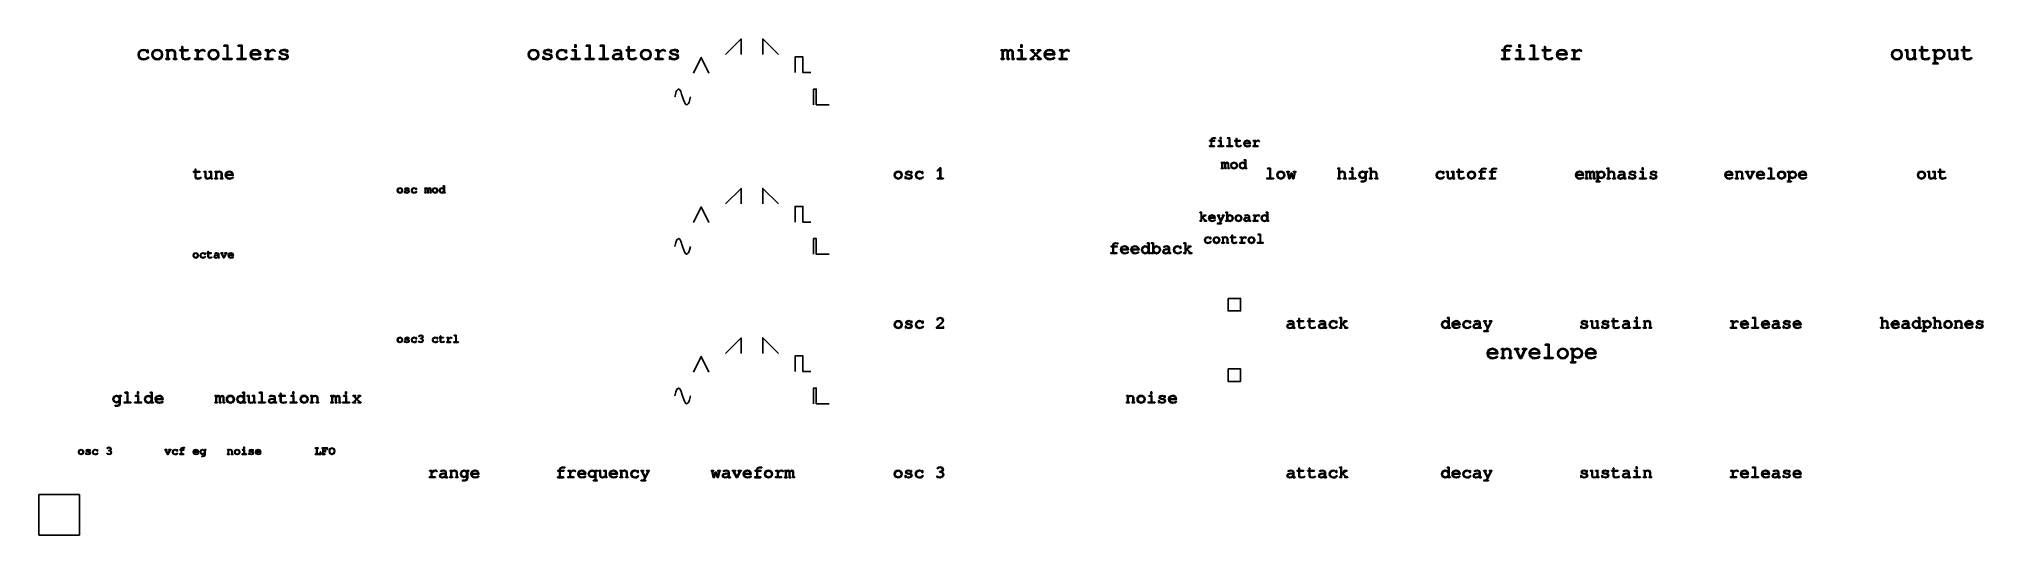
# Model space of a CAD drawing. Extents: x 0 to 469, y 0 to 120.
import ezdxf

# ---------------------------------------------------------------- set-up
doc = ezdxf.new("R2010")
doc.units = 0
doc.layers.add('Calque_1', color=7, linetype='CONTINUOUS')

msp = doc.modelspace()

# ---------------------------------------------------------------- linework, layer by layer
at = {"layer": 'Calque_1', "color": 7}
for points in [[(26.590045, 115.17814), (26.494085, 115.03138), (26.240085, 114.83947), (25.833685, 114.66449), (25.314396, 114.59109), (24.809219, 114.678578), (24.399996, 114.94104), (24.133296, 115.338975), (24.044396, 115.83286), (24.136118, 116.342273), (24.411285, 116.75291), (24.827563, 117.02384), (25.342618, 117.11415), (25.825219, 117.03654), (26.223152, 116.80371), (26.223152, 116.87711), (26.341685, 117.03515), (26.454574, 116.87711), (26.454574, 116.36346), (26.341685, 116.21106), (26.223152, 116.34653), (25.940929, 116.72471), (25.325685, 116.88275), (24.900941, 116.809373), (24.563685, 116.58924), (24.347785, 116.257628), (24.275818, 115.83853), (24.349196, 115.43213), (24.569329, 115.10475), (24.905174, 114.893085), (25.325685, 114.82253), (25.897185, 114.92413), (26.381196, 115.22893), (26.482796, 115.28533), (26.556176, 115.25143), (26.590046, 115.17803)], [(28.648062, 117.11418), (29.147596, 117.021048), (29.562462, 116.74165), (29.841862, 116.332428), (29.934995, 115.83854), (29.840451, 115.35735), (29.556818, 114.95236), (29.14054, 114.68143), (28.648062, 114.59112), (28.151351, 114.68284), (27.733662, 114.958), (27.454262, 115.365813), (27.361129, 115.85547), (27.454262, 116.33666), (27.733662, 116.74165), (28.151351, 117.021048), (28.648062, 117.11418)], [(32.139768, 116.88276), (31.942213, 116.86016), (31.767235, 116.79806), (31.631768, 116.71906), (31.507591, 116.61746), (31.417281, 116.51586), (31.338261, 116.41426), (31.281821, 116.34086), (31.281821, 114.91282), (31.535821, 114.91282), (31.688221, 114.79993), (31.535821, 114.6814), (30.796399, 114.6814), (30.638354, 114.79993), (30.796399, 114.91282), (31.050399, 114.91282), (31.050399, 116.80371), (30.858487, 116.80371), (30.706087, 116.92224), (30.858487, 117.03513), (31.281821, 117.03513), (31.281821, 116.64566), (31.710799, 117.01255), (32.162354, 117.11415), (32.794532, 116.89402), (33.048532, 116.34651), (33.048532, 114.91282), (33.240443, 114.91282), (33.392843, 114.79993), (33.240443, 114.6814), (32.625199, 114.6814), (32.472799, 114.79993), (32.625199, 114.91282), (32.81711, 114.91282), (32.81711, 116.307), (32.630843, 116.7134), (32.139776, 116.88273)], [(34.773519, 117.03516), (36.015296, 117.03516), (36.167696, 116.92227), (36.015296, 116.80374), (34.773519, 116.80374), (34.773519, 115.29667), (34.942852, 114.95236), (35.405696, 114.82254), (35.908052, 114.88464), (36.342674, 115.04833), (36.432984, 115.08223), (36.506364, 115.04833), (36.540234, 114.96933), (36.156412, 114.71533), (35.416989, 114.59116), (34.779167, 114.77742), (34.5421, 115.28542), (34.5421, 116.80378), (34.124412, 116.80378), (33.966367, 116.92231), (34.124412, 117.0352), (34.5421, 117.0352), (34.5421, 117.70689), (34.660634, 117.85929), (34.773523, 117.70689)], [(42.18591, 117.11418), (42.685444, 117.021048), (43.10031, 116.74165), (43.37971, 116.332428), (43.472843, 115.83854), (43.378299, 115.35735), (43.094666, 114.95236), (42.678388, 114.68143), (42.18591, 114.59112), (41.689199, 114.68284), (41.27151, 114.958), (40.99211, 115.365813), (40.898977, 115.85547), (40.99211, 116.33666), (41.27151, 116.74165), (41.689199, 117.021048), (42.18591, 117.11418)], [(45.683259, 118.09067), (45.683259, 114.91285), (46.58637, 114.91285), (46.744415, 114.79996), (46.58637, 114.68143), (44.548726, 114.68143), (44.396326, 114.79996), (44.548726, 114.91285), (45.451837, 114.91285), (45.451837, 117.85925), (44.791437, 117.85925), (44.639037, 117.97778), (44.791437, 118.09067)], [(49.067722, 118.09067), (49.067722, 114.91285), (49.970833, 114.91285), (50.128877, 114.79996), (49.970833, 114.68143), (47.933188, 114.68143), (47.780788, 114.79996), (47.933188, 114.91285), (48.8363, 114.91285), (48.8363, 117.85925), (48.1759, 117.85925), (48.0235, 117.97778), (48.1759, 118.09067)], [(53.581073, 115.80467), (51.232984, 115.80467), (51.357162, 115.402505), (51.605517, 115.08783), (52.373162, 114.82254), (52.915029, 114.90724), (53.36094, 115.12738), (53.45125, 115.16688), (53.52463, 115.13298), (53.5585, 115.05398), (53.1521, 114.74918), (52.367522, 114.59114), (51.839767, 114.687095), (51.396678, 114.97496), (51.100345, 115.399703), (51.001567, 115.90629), (51.0947, 116.377605), (51.3741, 116.76425), (51.788967, 117.026713), (52.2885, 117.1142), (52.806378, 117.02389), (53.219834, 116.75296), (53.490767, 116.338093), (53.581078, 115.80469)], [(59.966175, 115.34183), (59.774264, 115.66356), (59.31142, 115.81596), (58.769553, 115.90066), (58.306709, 116.08692), (58.114798, 116.47639), (58.385731, 116.93359), (59.079998, 117.11421), (59.513209, 117.0493), (59.853287, 116.85457), (59.853287, 116.87717), (59.97182, 117.03521), (60.084709, 116.87717), (60.084709, 116.4877), (59.97182, 116.3353), (59.853287, 116.46512), (59.627509, 116.76992), (59.102575, 116.88281), (58.577642, 116.75863), (58.368798, 116.45948), (58.560709, 116.19983), (59.023553, 116.07001), (59.56542, 115.97971), (60.028264, 115.76522), (60.220175, 115.33624), (60.141153, 115.04132), (59.904087, 114.80002), (59.113864, 114.59118), (58.621387, 114.66738), (58.227687, 114.89598), (58.227687, 114.83388), (58.114798, 114.68148), (57.996264, 114.83388), (57.996264, 115.30237), (58.114798, 115.45477), (58.227687, 115.33059), (58.227687, 115.29109), (58.481687, 114.95806), (59.096931, 114.8226), (59.71782, 114.96935), (59.966175, 115.34189)], [(119.29747, 117.11418), (119.797, 117.021048), (120.21187, 116.74165), (120.491268, 116.332428), (120.5844, 115.83854), (120.489855, 115.35735), (120.20622, 114.95236), (119.789943, 114.68143), (119.29747, 114.59112), (118.800755, 114.68284), (118.38307, 114.958), (118.103665, 115.365813), (118.01053, 115.85547), (118.103665, 116.33666), (118.38307, 116.74165), (118.800755, 117.021048), (119.29747, 117.11418)], [(123.53988, 115.34183), (123.34797, 115.66356), (122.88513, 115.81596), (122.34326, 115.90066), (121.88042, 116.08692), (121.68851, 116.47639), (121.95944, 116.93359), (122.65371, 117.11421), (123.086918, 117.0493), (123.427, 116.85457), (123.427, 116.87717), (123.54553, 117.03521), (123.65842, 116.87717), (123.65842, 116.4877), (123.54553, 116.3353), (123.427, 116.46512), (123.20122, 116.76992), (122.67628, 116.88281), (122.15135, 116.75863), (121.94251, 116.45948), (122.13442, 116.19983), (122.59726, 116.07001), (123.13913, 115.97971), (123.60197, 115.76522), (123.79388, 115.33624), (123.71486, 115.04132), (123.4778, 114.80002), (122.68757, 114.59118), (122.195098, 114.66738), (121.8014, 114.89598), (121.8014, 114.83388), (121.68851, 114.68148), (121.56997, 114.83388), (121.56997, 115.30237), (121.68851, 115.45477), (121.8014, 115.33059), (121.8014, 115.29109), (122.0554, 114.95806), (122.67064, 114.8226), (123.29153, 114.96935), (123.53988, 115.34189)], [(127.39284, 115.17814), (127.29684, 115.03138), (127.04284, 114.83947), (126.63644, 114.66449), (126.11715, 114.59109), (125.611975, 114.678578), (125.20275, 114.94104), (124.93605, 115.338975), (124.84715, 115.83286), (124.938873, 116.342273), (125.21404, 116.75291), (125.630318, 117.02384), (126.14537, 117.11415), (126.627975, 117.03654), (127.02591, 116.80371), (127.02591, 116.87711), (127.14444, 117.03515), (127.25733, 116.87711), (127.25733, 116.36346), (127.14444, 116.21106), (127.02591, 116.34653), (126.74368, 116.72471), (126.12844, 116.88275), (125.703695, 116.809373), (125.36644, 116.58924), (125.150538, 116.257628), (125.07857, 115.83853), (125.151948, 115.43213), (125.37208, 115.10475), (125.70793, 114.893085), (126.12844, 114.82253), (126.699938, 114.92413), (127.18395, 115.22893), (127.28555, 115.28533), (127.35895, 115.25143), (127.39285, 115.17803)], [(129.55244, 118.20356), (129.55244, 117.61654), (129.21942, 117.61654), (129.21942, 118.20356)], [(132.9482, 118.09067), (132.9482, 114.91285), (133.85131, 114.91285), (134.00936, 114.79996), (133.85131, 114.68143), (131.81367, 114.68143), (131.66127, 114.79996), (131.81367, 114.91285), (132.71678, 114.91285), (132.71678, 117.85925), (132.05638, 117.85925), (131.90398, 117.97778), (132.05638, 118.09067)], [(136.33267, 118.09067), (136.33267, 114.91285), (137.23578, 114.91285), (137.39382, 114.79996), (137.23578, 114.68143), (135.19813, 114.68143), (135.04573, 114.79996), (135.19813, 114.91285), (136.10124, 114.91285), (136.10124, 117.85925), (135.44084, 117.85925), (135.28844, 117.97778), (135.44084, 118.09067)], [(138.61646, 116.81503), (139.00028, 117.02387), (139.59859, 117.11417), (140.2477, 116.91662), (140.50735, 116.41991), (140.50735, 114.91284), (140.81215, 114.91284), (140.96455, 114.79995), (140.81215, 114.68142), (140.27593, 114.68142), (140.27593, 115.05959), (139.755228, 114.70823), (139.19784, 114.59111), (138.56002, 114.78866), (138.3173, 115.31359), (138.399145, 115.645203), (138.64468, 115.90626), (139.50828, 116.13768), (140.27593, 116.01915), (140.27593, 116.41991), (140.08402, 116.75293), (139.58166, 116.88275), (139.04544, 116.79245), (138.7237, 116.70215), (138.6447, 116.73605), (138.6165, 116.81505)], [(142.34523, 117.03516), (143.58701, 117.03516), (143.73941, 116.92227), (143.58701, 116.80374), (142.34523, 116.80374), (142.34523, 115.29667), (142.51457, 114.95236), (142.97741, 114.82254), (143.47977, 114.88464), (143.91439, 115.04833), (144.00469, 115.08223), (144.07809, 115.04833), (144.11199, 114.96933), (143.72817, 114.71533), (142.98875, 114.59116), (142.35093, 114.77742), (142.11386, 115.28542), (142.11386, 116.80378), (141.69617, 116.80378), (141.53813, 116.92231), (141.69617, 117.0352), (142.11386, 117.0352), (142.11386, 117.70689), (142.23239, 117.85929), (142.34528, 117.70689)], [(146.37316, 117.11418), (146.872695, 117.021048), (147.28756, 116.74165), (147.566965, 116.332428), (147.6601, 115.83854), (147.565555, 115.35735), (147.28192, 114.95236), (146.86564, 114.68143), (146.37316, 114.59112), (145.87645, 114.68284), (145.45876, 114.958), (145.179363, 115.365813), (145.08623, 115.85547), (145.179363, 116.33666), (145.45876, 116.74165), (145.87645, 117.021048), (146.37316, 117.11418)], [(154.00004, 115.34183), (153.80813, 115.66356), (153.34529, 115.81596), (152.80342, 115.90066), (152.34058, 116.08692), (152.14866, 116.47639), (152.4196, 116.93359), (153.11386, 117.11421), (153.547073, 117.0493), (153.88715, 116.85457), (153.88715, 116.87717), (154.00569, 117.03521), (154.11858, 116.87717), (154.11858, 116.4877), (154.00569, 116.3353), (153.88715, 116.46512), (153.66138, 116.76992), (153.13644, 116.88281), (152.61151, 116.75863), (152.40266, 116.45948), (152.59458, 116.19983), (153.05742, 116.07001), (153.59929, 115.97971), (154.06213, 115.76522), (154.25404, 115.33624), (154.175018, 115.04132), (153.93795, 114.80002), (153.14773, 114.59118), (152.65525, 114.66738), (152.26155, 114.89598), (152.26155, 114.83388), (152.14866, 114.68148), (152.03013, 114.83388), (152.03013, 115.30237), (152.14866, 115.45477), (152.26155, 115.33059), (152.26155, 115.29109), (152.51555, 114.95806), (153.1308, 114.8226), (153.75169, 114.96935), (154.00004, 115.34189)], [(232.43769, 117.03516), (232.43769, 116.74165), (232.71426, 117.02952), (233.03035, 117.11422), (233.347853, 117.014033), (233.57786, 116.71347), (233.892543, 117.014033), (234.21569, 117.11422), (234.63337, 116.9336), (234.80835, 116.50462), (234.80835, 114.91289), (235.00026, 114.91289), (235.15266, 114.8), (235.00026, 114.68147), (234.58257, 114.68147), (234.58257, 116.482), (234.46969, 116.75858), (234.21004, 116.88276), (233.922175, 116.76705), (233.62302, 116.41992), (233.62302, 114.91285), (233.81493, 114.91285), (233.96733, 114.79996), (233.81493, 114.68143), (233.39724, 114.68143), (233.39724, 116.46507), (233.28435, 116.75294), (233.03035, 116.88276), (232.741075, 116.76705), (232.43769, 116.41992), (232.43769, 114.91285), (232.6296, 114.91285), (232.782, 114.79996), (232.6296, 114.68143), (232.01435, 114.68143), (231.8676, 114.79996), (232.02, 114.91285), (232.21191, 114.91285), (232.21191, 116.80374), (232.02, 116.80374), (231.8676, 116.92227), (232.02, 117.03516)], [(236.98489, 118.20356), (236.98489, 117.61654), (236.65187, 117.61654), (236.65187, 118.20356)], [(244.894, 115.80467), (242.54592, 115.80467), (242.670103, 115.402505), (242.91845, 115.08783), (243.68609, 114.82254), (244.22796, 114.90724), (244.67387, 115.12738), (244.76417, 115.16688), (244.83757, 115.13298), (244.87147, 115.05398), (244.46507, 114.74918), (243.68049, 114.59114), (243.152733, 114.687095), (242.70964, 114.97496), (242.413308, 115.399703), (242.31453, 115.90629), (242.407665, 116.377605), (242.68707, 116.76425), (243.101935, 117.026713), (243.60147, 117.1142), (244.119348, 117.02389), (244.5328, 116.75296), (244.80373, 116.338093), (244.89404, 115.80469)], [(354.78307, 117.79152), (354.64196, 117.80842), (354.32587, 117.84232), (354.00414, 117.85922), (353.55258, 117.72375), (353.3776, 117.37944), (353.3776, 117.03513), (354.4444, 117.03513), (354.5968, 116.92224), (354.4444, 116.80371), (353.3776, 116.80371), (353.3776, 114.91282), (354.38231, 114.91282), (354.53471, 114.79993), (354.38231, 114.6814), (352.59302, 114.6814), (352.44062, 114.79993), (352.59302, 114.91282), (353.14618, 114.91282), (353.14618, 116.80371), (352.64947, 116.80371), (352.49707, 116.92224), (352.64947, 117.03513), (353.14618, 117.03513), (353.14618, 117.37944), (353.38889, 117.88744), (354.01542, 118.09064), (354.8, 118.01724), (354.9016, 117.90435), (354.78307, 117.79147)], [(357.02734, 118.20356), (357.02734, 117.61654), (356.69432, 117.61654), (356.69432, 118.20356)], [(360.4231, 118.09067), (360.4231, 114.91285), (361.32621, 114.91285), (361.48426, 114.79996), (361.32621, 114.68143), (359.28857, 114.68143), (359.13617, 114.79996), (359.28857, 114.91285), (360.19168, 114.91285), (360.19168, 117.85925), (359.53128, 117.85925), (359.37888, 117.97778), (359.53128, 118.09067)], [(363.05121, 117.03516), (364.29299, 117.03516), (364.44539, 116.92227), (364.29299, 116.80374), (363.05121, 116.80374), (363.05121, 115.29667), (363.22054, 114.95236), (363.68339, 114.82254), (364.18574, 114.88464), (364.62036, 115.04833), (364.71066, 115.08223), (364.78406, 115.04833), (364.81796, 114.96933), (364.43414, 114.71533), (363.69472, 114.59116), (363.05689, 114.77742), (362.81983, 115.28542), (362.81983, 116.80378), (362.40214, 116.80378), (362.24409, 116.92231), (362.40214, 117.0352), (362.81983, 117.0352), (362.81983, 117.70689), (362.93836, 117.85929), (363.05125, 117.70689)], [(368.32092, 115.80467), (365.97283, 115.80467), (366.097013, 115.402505), (366.34536, 115.08783), (367.113, 114.82254), (367.65487, 114.90724), (368.10078, 115.12738), (368.19108, 115.16688), (368.26448, 115.13298), (368.29838, 115.05398), (367.89198, 114.74918), (367.1074, 114.59114), (366.579645, 114.687095), (366.13656, 114.97496), (365.84022, 115.399703), (365.74144, 115.90629), (365.834575, 116.377605), (366.11398, 116.76425), (366.528845, 117.026713), (367.02838, 117.1142), (367.546258, 117.02389), (367.95971, 116.75296), (368.230648, 116.338093), (368.32096, 115.80469)], [(447.75296, 117.11418), (448.252495, 117.021048), (448.66736, 116.74165), (448.946758, 116.332428), (449.03989, 115.83854), (448.945348, 115.35735), (448.66172, 114.95236), (448.24544, 114.68143), (447.75296, 114.59112), (447.25625, 114.68284), (446.83856, 114.958), (446.559163, 115.365813), (446.46603, 115.85547), (446.559163, 116.33666), (446.83856, 116.74165), (447.25625, 117.021048), (447.75296, 117.11418)], [(453.87842, 117.03516), (455.1202, 117.03516), (455.2726, 116.92227), (455.1202, 116.80374), (453.87842, 116.80374), (453.87842, 115.29667), (454.04775, 114.95236), (454.5106, 114.82254), (455.01295, 114.88464), (455.44757, 115.04833), (455.53787, 115.08223), (455.61127, 115.04833), (455.64517, 114.96933), (455.26135, 114.71533), (454.52192, 114.59116), (453.8841, 114.77742), (453.64704, 115.28542), (453.64704, 116.80378), (453.22935, 116.80378), (453.0713, 116.92231), (453.22935, 117.0352), (453.64704, 117.0352), (453.64704, 117.70689), (453.76557, 117.85929), (453.87846, 117.70689)], [(457.02581, 117.03516), (457.02581, 116.57232), (457.48301, 116.99), (458.03617, 117.11418), (458.517358, 117.028103), (458.91106, 116.76987), (459.17776, 116.39028), (459.26666, 115.92885), (459.17776, 115.466003), (458.91106, 115.08218), (458.514538, 114.823948), (458.03617, 114.73787), (457.46749, 114.873338), (457.02581, 115.27974), (457.02581, 113.86298), (457.57897, 113.86298), (457.73137, 113.75009), (457.57897, 113.63156), (456.48959, 113.63156), (456.33719, 113.75009), (456.48959, 113.86298), (456.79439, 113.86298), (456.79439, 116.80374), (456.48959, 116.80374), (456.33719, 116.92227), (456.48959, 117.03516)], [(464.0318, 117.03516), (465.27358, 117.03516), (465.42598, 116.92227), (465.27358, 116.80374), (464.0318, 116.80374), (464.0318, 115.29667), (464.20114, 114.95236), (464.66398, 114.82254), (465.16634, 114.88464), (465.60096, 115.04833), (465.69126, 115.08223), (465.76466, 115.04833), (465.79856, 114.96933), (465.41474, 114.71533), (464.67532, 114.59116), (464.0375, 114.77742), (463.80043, 115.28542), (463.80043, 116.80378), (463.38274, 116.80378), (463.2247, 116.92231), (463.38274, 117.0352), (463.80043, 117.0352), (463.80043, 117.70689), (463.91896, 117.85929), (464.03185, 117.70689)], [(28.648062, 116.88276), (28.240251, 116.80797), (27.897351, 116.5836), (27.668751, 116.251993), (27.592551, 115.85547), (27.668751, 115.457535), (27.897351, 115.12169), (28.240251, 114.897328), (28.648062, 114.82254), (29.05164, 114.897328), (29.393129, 115.12169), (29.625962, 115.450483), (29.703573, 115.83854), (29.627373, 116.24776), (29.398773, 116.5836), (29.058695, 116.80797), (28.648062, 116.88276)], [(40.043225, 116.62312), (39.868248, 116.74165), (39.580381, 116.86018), (39.179625, 116.72472), (38.507937, 116.16027), (38.507937, 114.91285), (39.518292, 114.91285), (39.670692, 114.79432), (39.518292, 114.68143), (37.734648, 114.68143), (37.582248, 114.79996), (37.734648, 114.91285), (38.276514, 114.91285), (38.276514, 116.80374), (37.853181, 116.80374), (37.700781, 116.92227), (37.853181, 117.03516), (38.507937, 117.03516), (38.507937, 116.45943), (39.140114, 116.95049), (39.597314, 117.0916), (39.992425, 116.95614), (40.161759, 116.74165), (40.127889, 116.65695), (40.043219, 116.62305)], [(42.18591, 116.88276), (41.778099, 116.80797), (41.435199, 116.5836), (41.206599, 116.251993), (41.130399, 115.85547), (41.206599, 115.457535), (41.435199, 115.12169), (41.778099, 114.897328), (42.18591, 114.82254), (42.589488, 114.897328), (42.930977, 115.12169), (43.16381, 115.450483), (43.241421, 115.83854), (43.165221, 116.24776), (42.936621, 116.5836), (42.596543, 116.80797), (42.18591, 116.88276)], [(51.232984, 116.03609), (53.344006, 116.03609), (52.988406, 116.65134), (52.288495, 116.88276), (51.594229, 116.65134), (51.232984, 116.03609)], [(56.965535, 116.62312), (56.790558, 116.74165), (56.502691, 116.86018), (56.101935, 116.72472), (55.430246, 116.16027), (55.430246, 114.91285), (56.440602, 114.91285), (56.593002, 114.79432), (56.440602, 114.68143), (54.656958, 114.68143), (54.504558, 114.79996), (54.656958, 114.91285), (55.198824, 114.91285), (55.198824, 116.80374), (54.775491, 116.80374), (54.623091, 116.92227), (54.775491, 117.03516), (55.430246, 117.03516), (55.430246, 116.45943), (56.062424, 116.95049), (56.519624, 117.0916), (56.914735, 116.95614), (57.084069, 116.74165), (57.050199, 116.65695), (56.965529, 116.62305)], [(119.29747, 116.88276), (118.889658, 116.80797), (118.54676, 116.5836), (118.31816, 116.251993), (118.24196, 115.85547), (118.31816, 115.457535), (118.54676, 115.12169), (118.889658, 114.897328), (119.29747, 114.82254), (119.701045, 114.897328), (120.04253, 115.12169), (120.275368, 115.450483), (120.35298, 115.83854), (120.27678, 116.24776), (120.04818, 116.5836), (119.708103, 116.80797), (119.29747, 116.88276)], [(129.56374, 117.03516), (129.56374, 114.91285), (130.46685, 114.91285), (130.6249, 114.79996), (130.46685, 114.68143), (128.42921, 114.68143), (128.27681, 114.79996), (128.42921, 114.91285), (129.33232, 114.91285), (129.33232, 116.80374), (128.66627, 116.80374), (128.51387, 116.92227), (128.66627, 117.03516)], [(140.27593, 115.3136), (140.27593, 115.8216), (139.55344, 115.9063), (138.8253, 115.73697), (138.54873, 115.30799), (138.7237, 114.95239), (139.19219, 114.82257), (139.7397, 114.93546), (140.27593, 115.31363)], [(146.37316, 116.88276), (145.965353, 116.80797), (145.62245, 116.5836), (145.39385, 116.251993), (145.31765, 115.85547), (145.39385, 115.457535), (145.62245, 115.12169), (145.965353, 114.897328), (146.37316, 114.82254), (146.776738, 114.897328), (147.11823, 115.12169), (147.35106, 115.450483), (147.42867, 115.83854), (147.35247, 116.24776), (147.12387, 116.5836), (146.783793, 116.80797), (146.37316, 116.88276)], [(150.9994, 116.62312), (150.82442, 116.74165), (150.53656, 116.86018), (150.1358, 116.72472), (149.46411, 116.16027), (149.46411, 114.91285), (150.47447, 114.91285), (150.62687, 114.79432), (150.47447, 114.68143), (148.69082, 114.68143), (148.53842, 114.79996), (148.69082, 114.91285), (149.23269, 114.91285), (149.23269, 116.80374), (148.80936, 116.80374), (148.65696, 116.92227), (148.80936, 117.03516), (149.46411, 117.03516), (149.46411, 116.45943), (150.09629, 116.95049), (150.55349, 117.0916), (150.9486, 116.95614), (151.11794, 116.74165), (151.08404, 116.65695), (150.99934, 116.62305)], [(236.99619, 117.03516), (236.99619, 114.91285), (237.8993, 114.91285), (238.05735, 114.79996), (237.8993, 114.68143), (235.86166, 114.68143), (235.70926, 114.79996), (235.86166, 114.91285), (236.76477, 114.91285), (236.76477, 116.80374), (236.09873, 116.80374), (235.94633, 116.92227), (236.09873, 117.03516)], [(240.43145, 115.91756), (241.47003, 114.91285), (241.52083, 114.91285), (241.67323, 114.79996), (241.52083, 114.68143), (240.77577, 114.68143), (240.62337, 114.79996), (240.77577, 114.91285), (241.14265, 114.91285), (240.26777, 115.75387), (239.38159, 114.91285), (239.76541, 114.91285), (239.91781, 114.79996), (239.76541, 114.68143), (239.0147, 114.68143), (238.8623, 114.79996), (239.0147, 114.91285), (239.0655, 114.91285), (240.10408, 115.91756), (239.18403, 116.80374), (239.14453, 116.80374), (238.99213, 116.92227), (239.14453, 117.03516), (239.77106, 117.03516), (239.92346, 116.92227), (239.77106, 116.80374), (239.51142, 116.80374), (240.26778, 116.06996), (241.04106, 116.80374), (240.77013, 116.80374), (240.61773, 116.92227), (240.77013, 117.03516), (241.39102, 117.03516), (241.54342, 116.92227), (241.39102, 116.80374), (241.35152, 116.80374)], [(242.54592, 116.03609), (244.65694, 116.03609), (244.30134, 116.65134), (243.60143, 116.88276), (242.90716, 116.65134), (242.54592, 116.03609)], [(248.27847, 116.62312), (248.10349, 116.74165), (247.81562, 116.86018), (247.41487, 116.72472), (246.74318, 116.16027), (246.74318, 114.91285), (247.75353, 114.91285), (247.90593, 114.79432), (247.75353, 114.68143), (245.96989, 114.68143), (245.81749, 114.79996), (245.96989, 114.91285), (246.51176, 114.91285), (246.51176, 116.80374), (246.08842, 116.80374), (245.93602, 116.92227), (246.08842, 117.03516), (246.74318, 117.03516), (246.74318, 116.45943), (247.37536, 116.95049), (247.83256, 117.0916), (248.22767, 116.95614), (248.397, 116.74165), (248.3631, 116.65695), (248.2784, 116.62305)], [(357.03864, 117.03516), (357.03864, 114.91285), (357.94175, 114.91285), (358.0998, 114.79996), (357.94175, 114.68143), (355.90411, 114.68143), (355.75171, 114.79996), (355.90411, 114.91285), (356.80722, 114.91285), (356.80722, 116.80374), (356.14117, 116.80374), (355.98877, 116.92227), (356.14117, 117.03516)], [(365.97283, 116.03609), (368.08385, 116.03609), (367.72825, 116.65134), (367.02834, 116.88276), (366.33407, 116.65134), (365.97283, 116.03609)], [(371.70538, 116.62312), (371.5304, 116.74165), (371.24253, 116.86018), (370.84178, 116.72472), (370.17009, 116.16027), (370.17009, 114.91285), (371.18044, 114.91285), (371.33284, 114.79432), (371.18044, 114.68143), (369.3968, 114.68143), (369.2444, 114.79996), (369.3968, 114.91285), (369.93867, 114.91285), (369.93867, 116.80374), (369.51533, 116.80374), (369.36293, 116.92227), (369.51533, 117.03516), (370.17009, 117.03516), (370.17009, 116.45943), (370.80227, 116.95049), (371.25947, 117.0916), (371.65458, 116.95614), (371.82391, 116.74165), (371.79001, 116.65695), (371.70531, 116.62305)], [(447.75296, 116.88276), (447.345148, 116.80797), (447.00225, 116.5836), (446.77365, 116.251993), (446.69745, 115.85547), (446.77365, 115.457535), (447.00225, 115.12169), (447.345148, 114.897328), (447.75296, 114.82254), (448.156538, 114.897328), (448.49803, 115.12169), (448.73086, 115.450483), (448.80847, 115.83854), (448.73227, 116.24776), (448.50367, 116.5836), (448.163593, 116.80797), (447.75296, 116.88276)], [(451.922, 114.68143), (451.922, 115.05396), (451.428113, 114.70683), (450.89471, 114.59112), (450.3472, 114.79432), (450.144, 115.33054), (450.144, 116.80374), (449.8392, 116.80374), (449.6868, 116.92227), (449.8392, 117.03516), (450.37542, 117.03516), (450.37542, 115.33054), (450.52218, 114.96929), (450.88907, 114.82254), (451.429523, 114.94954), (451.922, 115.33054), (451.922, 116.80374), (451.50431, 116.80374), (451.34627, 116.92227), (451.50431, 117.03516), (452.15342, 117.03516), (452.15342, 114.91285), (452.34533, 114.91285), (452.49773, 114.79996), (452.34533, 114.68143)], [(458.03052, 116.88276), (457.643875, 116.812205), (457.31932, 116.60054), (457.099188, 116.294328), (457.02581, 115.92885), (457.099188, 115.557725), (457.31932, 115.24587), (457.643875, 115.038435), (458.03052, 114.96929), (458.417165, 115.038435), (458.74172, 115.24587), (458.961853, 115.552083), (459.03523, 115.91756), (458.963265, 116.295735), (458.74737, 116.60618), (458.424223, 116.813615), (458.03052, 116.88276)], [(462.07539, 114.68143), (462.07539, 115.05396), (461.581498, 114.70683), (461.0481, 114.59112), (460.50059, 114.79432), (460.29739, 115.33054), (460.29739, 116.80374), (459.99259, 116.80374), (459.84019, 116.92227), (459.99259, 117.03516), (460.52881, 117.03516), (460.52881, 115.33054), (460.67556, 114.96929), (461.04245, 114.82254), (461.58291, 114.94954), (462.07539, 115.33054), (462.07539, 116.80374), (461.6577, 116.80374), (461.49965, 116.92227), (461.6577, 117.03516), (462.30681, 117.03516), (462.30681, 114.91285), (462.49872, 114.91285), (462.65112, 114.79996), (462.49872, 114.68143)], [(283.53905, 95.64951), (283.45085, 95.66011), (283.25329, 95.68131), (283.05221, 95.69191), (282.76999, 95.60721), (282.66063, 95.39201), (282.66063, 95.17682), (283.32738, 95.17682), (283.42268, 95.10622), (283.32738, 95.03212), (282.66063, 95.03212), (282.66063, 93.85031), (283.28857, 93.85031), (283.38377, 93.77981), (283.28857, 93.70571), (282.17027, 93.70571), (282.07507, 93.77981), (282.17027, 93.85031), (282.51599, 93.85031), (282.51599, 95.03212), (282.20554, 95.03212), (282.11024, 95.10622), (282.20554, 95.17682), (282.51599, 95.17682), (282.51599, 95.39201), (282.66768, 95.70951), (283.05927, 95.83651), (283.54963, 95.79061), (283.61313, 95.72001), (283.53903, 95.64951)], [(284.94879, 95.17679), (284.94879, 93.85034), (285.51323, 93.85034), (285.61203, 93.77984), (285.51323, 93.70574), (284.2397, 93.70574), (284.1444, 93.77984), (284.2397, 93.85034), (284.80415, 93.85034), (284.80415, 95.03215), (284.38787, 95.03215), (284.29257, 95.10625), (284.38787, 95.17685)], [(284.94179, 95.90704), (284.94179, 95.54015), (284.73365, 95.54015), (284.73365, 95.90704)], [(287.06408, 95.83648), (287.06408, 93.85034), (287.62852, 93.85034), (287.72732, 93.77984), (287.62852, 93.70574), (286.35499, 93.70574), (286.25979, 93.77984), (286.35499, 93.85034), (286.91944, 93.85034), (286.91944, 95.69184), (286.50669, 95.69184), (286.41149, 95.76594), (286.50669, 95.83644)], [(288.70664, 95.17679), (289.48275, 95.17679), (289.57795, 95.10619), (289.48275, 95.03209), (288.70664, 95.03209), (288.70664, 94.09017), (288.81248, 93.87498), (289.10175, 93.79388), (289.41573, 93.83268), (289.68736, 93.93499), (289.74376, 93.95619), (289.78966, 93.93499), (289.81086, 93.88559), (289.57097, 93.72684), (289.10883, 93.64924), (288.71019, 93.76566), (288.56202, 94.08316), (288.56202, 95.03213), (288.30097, 95.03213), (288.20217, 95.10623), (288.30097, 95.17683), (288.56202, 95.17683), (288.56202, 95.59663), (288.63612, 95.69193), (288.70662, 95.59663)], [(292.00021, 94.40773), (290.53265, 94.40773), (290.76549, 93.9597), (291.24526, 93.7939), (291.58393, 93.8468), (291.86263, 93.98439), (291.91903, 94.00909), (291.96493, 93.98789), (291.98613, 93.93849), (291.73213, 93.74799), (291.24177, 93.64919), (290.63499, 93.88908), (290.38804, 94.47116), (290.62088, 95.00738), (291.19238, 95.22611), (291.77446, 95.00033), (292.00024, 94.40766)], [(290.53265, 94.55237), (291.85204, 94.55237), (291.62979, 94.9369), (291.19235, 95.08154), (290.75843, 94.9369), (290.53265, 94.55237)], [(294.1155, 94.91926), (294.00614, 94.99336), (293.82622, 95.06746), (293.57575, 94.98276), (293.15594, 94.62998), (293.15594, 93.85034), (293.78741, 93.85034), (293.88261, 93.77624), (293.78741, 93.70564), (292.67264, 93.70564), (292.57734, 93.77974), (292.67264, 93.85024), (293.0113, 93.85024), (293.0113, 95.03205), (292.74672, 95.03205), (292.65152, 95.10615), (292.74672, 95.17675), (293.15594, 95.17675), (293.15594, 94.81691), (293.55105, 95.12383), (293.8368, 95.21203), (294.08375, 95.12733), (294.18958, 94.99327), (294.16838, 94.94037), (294.11548, 94.91917)], [(285.27265, 89.88512), (285.27265, 89.70168), (285.44552, 89.88159), (285.64307, 89.93449), (285.98527, 89.68402), (286.3839, 89.93449), (286.64496, 89.8216), (286.75432, 89.55349), (286.75432, 88.55866), (286.87427, 88.55866), (286.96947, 88.48806), (286.87427, 88.41396), (286.61321, 88.41396), (286.61321, 89.53932), (286.54261, 89.71218), (286.38034, 89.78978), (286.01345, 89.5005), (286.01345, 88.55859), (286.13339, 88.55859), (286.22869, 88.48799), (286.13339, 88.41389), (285.87234, 88.41389), (285.87234, 89.52867), (285.80174, 89.70858), (285.64299, 89.78968), (285.27257, 89.5004), (285.27257, 88.55849), (285.39252, 88.55849), (285.48772, 88.48789), (285.39252, 88.41379), (285.00799, 88.41379), (284.91629, 88.48789), (285.01149, 88.55849), (285.13143, 88.55849), (285.13143, 89.74029), (285.01149, 89.74029), (284.91629, 89.81439), (285.01149, 89.88489)], [(288.05117, 89.93451), (288.62267, 89.70168), (288.8555, 89.13723), (288.61914, 88.58337), (288.05117, 88.35759), (287.47967, 88.5869), (287.24683, 89.14782), (287.47967, 89.70168), (288.05117, 89.93451)], [(288.05117, 89.78987), (287.58197, 89.6029), (287.39147, 89.14782), (287.58197, 88.6892), (288.05117, 88.50223), (288.51683, 88.6892), (288.71086, 89.13723), (288.52036, 89.6029), (288.05117, 89.78987)], [(290.87906, 90.54482), (290.87906, 88.55868), (291.06956, 88.55868), (291.16476, 88.48808), (291.06956, 88.41398), (290.73443, 88.41398), (290.73443, 88.72795), (290.448675, 88.450135), (290.09237, 88.35753), (289.55262, 88.59037), (289.33037, 89.14776), (289.55262, 89.70162), (290.09237, 89.93445), (290.446915, 89.842728), (290.73443, 89.56756), (290.73443, 90.40012), (290.54393, 90.40012), (290.44873, 90.47422), (290.54393, 90.54482)], [(290.10295, 89.78987), (289.65845, 89.6029), (289.47501, 89.14782), (289.65845, 88.6892), (290.10648, 88.50223), (290.55098, 88.6892), (290.73443, 89.14076), (290.55098, 89.6029), (290.10295, 89.78987)], [(37.920493, 87.72535), (38.851826, 87.72535), (38.966126, 87.64065), (38.851826, 87.55175), (37.920493, 87.55175), (37.920493, 86.42145), (38.047493, 86.16321), (38.394626, 86.06581), (38.771393, 86.11241), (39.09736, 86.23518), (39.16509, 86.26058), (39.22012, 86.23518), (39.24552, 86.17588), (38.957654, 85.98538), (38.403087, 85.89228), (37.92472, 86.03198), (37.74692, 86.41298), (37.74692, 87.55175), (37.43366, 87.55175), (37.315126, 87.64065), (37.43366, 87.72535), (37.746926, 87.72535), (37.746926, 88.22912), (37.835826, 88.34342), (37.920496, 88.22912)], [(41.529873, 85.96005), (41.529873, 86.23945), (41.159456, 85.979103), (40.759406, 85.89232), (40.348773, 86.04472), (40.196373, 86.44689), (40.196373, 87.55179), (39.967773, 87.55179), (39.853473, 87.64069), (39.967773, 87.72539), (40.369939, 87.72539), (40.369939, 86.44693), (40.480006, 86.17599), (40.755173, 86.06593), (41.160515, 86.16118), (41.529873, 86.44693), (41.529873, 87.55183), (41.216606, 87.55183), (41.098073, 87.64073), (41.216606, 87.72543), (41.703439, 87.72543), (41.703439, 86.1337), (41.847373, 86.1337), (41.961673, 86.049), (41.847373, 85.9601)], [(43.560219, 87.61105), (43.412052, 87.59415), (43.280819, 87.54755), (43.179219, 87.48825), (43.086089, 87.41205), (43.018359, 87.33585), (42.959089, 87.25965), (42.916759, 87.20465), (42.916759, 86.13362), (43.107259, 86.13362), (43.221559, 86.04892), (43.107259, 85.96002), (42.552693, 85.96002), (42.434159, 86.04892), (42.552693, 86.13362), (42.743193, 86.13362), (42.743193, 87.55179), (42.599259, 87.55179), (42.484959, 87.64069), (42.599259, 87.72539), (42.916759, 87.72539), (42.916759, 87.43329), (43.238493, 87.70846), (43.577159, 87.78466), (44.051293, 87.61956), (44.241792, 87.20893), (44.241792, 86.13366), (44.385726, 86.13366), (44.500026, 86.04896), (44.385726, 85.96006), (43.924293, 85.96006), (43.809993, 86.04896), (43.924293, 86.13366), (44.068226, 86.13366), (44.068226, 87.17929), (43.928526, 87.48409), (43.560226, 87.61109)], [(46.949465, 86.80249), (45.188399, 86.80249), (45.467799, 86.26485), (46.043532, 86.06589), (46.449932, 86.12939), (46.784365, 86.29449), (46.852095, 86.32409), (46.907125, 86.29869), (46.932525, 86.23939), (46.627725, 86.01079), (46.039291, 85.89226), (45.643475, 85.964228), (45.311158, 86.18013), (45.088908, 86.498685), (45.014825, 86.87863), (45.084675, 87.23211), (45.294225, 87.52209), (45.980025, 87.78456), (46.368433, 87.716828), (46.678525, 87.51363), (46.881725, 87.20248), (46.949458, 86.80243)], [(45.188399, 86.97605), (46.771665, 86.97605), (46.504965, 87.43749), (45.980032, 87.61105), (45.459332, 87.43749), (45.188399, 86.97605)], [(207.1424, 87.78462), (207.51705, 87.71477), (207.8282, 87.50522), (208.03775, 87.198303), (208.1076, 86.82789), (208.03669, 86.466995), (207.82396, 86.16325), (207.1424, 85.89232), (206.4566, 86.16749), (206.24705, 86.473345), (206.1772, 86.84059), (206.24705, 87.201478), (206.4566, 87.50522), (206.769865, 87.71477), (207.1424, 87.78462)], [(207.1424, 87.61105), (206.57936, 87.38669), (206.35076, 86.84059), (206.57936, 86.29025), (207.1424, 86.06589), (207.7012, 86.29025), (207.93403, 86.82789), (207.70543, 87.38669), (207.1424, 87.61105)], [(210.32421, 86.45535), (210.18028, 86.69665), (209.83314, 86.81095), (209.42674, 86.87445), (209.07961, 87.01415), (208.93568, 87.30625), (209.13888, 87.64915), (209.65958, 87.78462), (210.23954, 87.58989), (210.23954, 87.60679), (210.32844, 87.72532), (210.41314, 87.60679), (210.41314, 87.31469), (210.32844, 87.20039), (210.23954, 87.29779), (210.07021, 87.52639), (209.67651, 87.61109), (209.28281, 87.51799), (209.12618, 87.29362), (209.27011, 87.09889), (209.61724, 87.00149), (210.02364, 86.93379), (210.37078, 86.77292), (210.51471, 86.45119), (210.27764, 86.04902), (209.68498, 85.89239), (209.02034, 86.12099), (209.02034, 86.07439), (208.93564, 85.96009), (208.84674, 86.07439), (208.84674, 86.42576), (208.93564, 86.54006), (209.02034, 86.44696), (209.02034, 86.41736), (209.21084, 86.1676), (209.67228, 86.066), (210.13794, 86.17606), (210.32421, 86.45546)], [(213.21392, 86.33259), (213.14192, 86.22252), (212.95142, 86.07859), (212.64662, 85.94735), (212.25715, 85.89235), (211.57135, 86.15482), (211.371325, 86.453265), (211.30465, 86.82368), (211.373443, 87.20574), (211.57982, 87.51372), (211.892025, 87.716918), (212.27832, 87.78465), (212.93872, 87.55182), (212.93872, 87.60682), (213.02762, 87.72535), (213.11232, 87.60682), (213.11232, 87.22159), (213.02762, 87.10729), (212.93872, 87.20889), (212.72705, 87.49252), (212.26562, 87.61105), (211.69412, 87.39092), (211.47822, 86.82789), (211.69835, 86.27755), (212.26562, 86.06589), (212.694243, 86.14209), (213.05725, 86.37069), (213.13345, 86.41299), (213.18845, 86.38759), (213.21385, 86.33259)], [(217.38468, 88.55085), (217.38468, 86.13362), (217.97311, 86.13362), (218.08741, 86.04892), (217.97311, 85.96002), (216.62268, 85.96002), (216.50415, 86.04892), (216.62268, 86.13362), (217.21111, 86.13362), (217.21111, 88.32225), (216.73275, 87.84389), (216.64385, 87.80999), (216.58455, 87.83539), (216.56335, 87.90739), (216.60995, 87.99209), (217.16875, 88.55089)], [(296.85873, 88.51699), (296.85873, 86.13362), (297.53607, 86.13362), (297.6546, 86.04892), (297.53607, 85.96002), (296.00783, 85.96002), (295.89353, 86.04892), (296.00783, 86.13362), (296.68517, 86.13362), (296.68517, 88.34342), (296.18987, 88.34342), (296.07557, 88.43232), (296.18987, 88.51702)], [(299.31241, 87.78462), (299.68706, 87.71477), (299.99821, 87.50522), (300.20776, 87.198303), (300.27761, 86.82789), (300.206703, 86.466995), (299.99398, 86.16325), (299.31241, 85.89232), (298.62661, 86.16749), (298.41706, 86.473345), (298.34721, 86.84059), (298.41706, 87.201478), (298.62661, 87.50522), (298.939875, 87.71477), (299.31241, 87.78462)], [(299.31241, 87.61105), (298.74938, 87.38669), (298.52078, 86.84059), (298.74938, 86.29025), (299.31241, 86.06589), (299.87121, 86.29025), (300.10404, 86.82789), (299.87544, 87.38669), (299.31241, 87.61105)], [(302.44766, 85.96005), (302.23599, 85.96005), (301.85076, 87.05649), (301.47399, 85.96005), (301.25809, 85.96005), (300.90249, 87.55179), (300.82209, 87.55179), (300.70779, 87.64069), (300.82209, 87.72539), (301.29199, 87.72539), (301.40629, 87.64069), (301.29199, 87.55179), (301.06762, 87.55179), (301.37242, 86.19712), (301.73649, 87.27662), (301.95239, 87.27662), (302.32915, 86.19712), (302.62125, 87.55179), (302.40959, 87.55179), (302.29529, 87.64069), (302.40959, 87.72539), (302.87949, 87.72539), (302.99379, 87.64069), (302.87949, 87.55179), (302.79909, 87.55179)], [(314.64736, 87.17925), (314.50343, 87.48829), (314.12666, 87.61105), (313.83033, 87.53905), (313.54246, 87.26811), (313.49586, 87.21311), (313.49586, 86.13361), (313.68636, 86.13361), (313.8049, 86.04891), (313.68636, 85.96001), (313.12756, 85.96001), (313.01326, 86.04891), (313.12756, 86.13361), (313.3223, 86.13361), (313.3223, 88.34341), (313.0937, 88.34341), (312.9794, 88.43231), (313.0937, 88.51701), (313.49586, 88.51701), (313.49586, 87.42904), (313.8049, 87.70421), (314.1478, 87.78461), (314.6304, 87.61528), (314.8209, 87.19194), (314.8209, 86.13361), (315.0114, 86.13361), (315.12993, 86.04891), (315.0114, 85.96001), (314.45683, 85.96001), (314.34253, 86.04891), (314.45683, 86.13361), (314.64733, 86.13361)], [(316.6904, 87.72535), (316.6904, 86.13362), (317.36774, 86.13362), (317.48627, 86.04892), (317.36774, 85.96002), (315.8395, 85.96002), (315.7252, 86.04892), (315.8395, 86.13362), (316.51684, 86.13362), (316.51684, 87.55179), (316.0173, 87.55179), (315.903, 87.64069), (316.0173, 87.72539)], [(316.6824, 88.60165), (316.6824, 88.16139), (316.43263, 88.16139), (316.43263, 88.60165)], [(319.73675, 87.37399), (319.73675, 87.72535), (320.13892, 87.72535), (320.25322, 87.64065), (320.13892, 87.55175), (319.91032, 87.55175), (319.91032, 85.84148), (319.70712, 85.37158), (319.21182, 85.17261), (318.72922, 85.17261), (318.61492, 85.26151), (318.72922, 85.34621), (319.22028, 85.34621), (319.58435, 85.49861), (319.73675, 85.86691), (319.73675, 86.41301), (319.416075, 86.105038), (319.01285, 86.00238), (318.39478, 86.26484), (318.14078, 86.89561), (318.39478, 87.52214), (319.01285, 87.78461), (319.41819, 87.681953), (319.73675, 87.37398)], [(319.02555, 87.61105), (318.52178, 87.40362), (318.31435, 86.89562), (318.52178, 86.38339), (319.02555, 86.17595), (319.52932, 86.38339), (319.73675, 86.88715), (319.52932, 87.40362), (319.02555, 87.61105)], [(322.2624, 87.17925), (322.11846, 87.48829), (321.7417, 87.61105), (321.44536, 87.53905), (321.1575, 87.26811), (321.1109, 87.21311), (321.1109, 86.13361), (321.3014, 86.13361), (321.41993, 86.04891), (321.3014, 85.96001), (320.7426, 85.96001), (320.6283, 86.04891), (320.7426, 86.13361), (320.93733, 86.13361), (320.93733, 88.34341), (320.70873, 88.34341), (320.59443, 88.43231), (320.70873, 88.51701), (321.1109, 88.51701), (321.1109, 87.42904), (321.41993, 87.70421), (321.76283, 87.78461), (322.24543, 87.61528), (322.43593, 87.19194), (322.43593, 86.13361), (322.62643, 86.13361), (322.74497, 86.04891), (322.62643, 85.96001), (322.07187, 85.96001), (321.95757, 86.04891), (322.07187, 86.13361), (322.26237, 86.13361)], [(338.66695, 86.33259), (338.59495, 86.22252), (338.40445, 86.07859), (338.09965, 85.94735), (337.71018, 85.89235), (337.02438, 86.15482), (336.824355, 86.453265), (336.75768, 86.82368), (336.826473, 87.20574), (337.03285, 87.51372), (337.34506, 87.716918), (337.73135, 87.78465), (338.39175, 87.55182), (338.39175, 87.60682), (338.48065, 87.72535), (338.56535, 87.60682), (338.56535, 87.22159), (338.48065, 87.10729), (338.39175, 87.20889), (338.18008, 87.49252), (337.71865, 87.61105), (337.14715, 87.39092), (336.93125, 86.82789), (337.15138, 86.27755), (337.71865, 86.06589), (338.147273, 86.14209), (338.51028, 86.37069), (338.58648, 86.41299), (338.64148, 86.38759), (338.66688, 86.33259)], [(340.79889, 85.96005), (340.79889, 86.23945), (340.428475, 85.979103), (340.02843, 85.89232), (339.61779, 86.04472), (339.46539, 86.44689), (339.46539, 87.55179), (339.23679, 87.55179), (339.12249, 87.64069), (339.23679, 87.72539), (339.63896, 87.72539), (339.63896, 86.44693), (339.74903, 86.17599), (340.02419, 86.06593), (340.429535, 86.16118), (340.79889, 86.44693), (340.79889, 87.55183), (340.48563, 87.55183), (340.36709, 87.64073), (340.48563, 87.72543), (340.97246, 87.72543), (340.97246, 86.1337), (341.11639, 86.1337), (341.23069, 86.049), (341.11639, 85.9601)], [(342.2662, 87.72535), (343.19754, 87.72535), (343.31184, 87.64065), (343.19754, 87.55175), (342.2662, 87.55175), (342.2662, 86.42145), (342.3932, 86.16321), (342.74034, 86.06581), (343.1171, 86.11241), (343.44307, 86.23518), (343.51077, 86.26058), (343.56577, 86.23518), (343.59117, 86.17588), (343.3033, 85.98538), (342.74873, 85.89228), (342.27037, 86.03198), (342.09257, 86.41298), (342.09257, 87.55175), (341.7793, 87.55175), (341.66077, 87.64065), (341.7793, 87.72535), (342.09257, 87.72535), (342.09257, 88.22912), (342.18147, 88.34342), (342.26617, 88.22912)], [(345.28715, 87.78462), (345.6618, 87.71477), (345.97295, 87.50522), (346.1825, 87.198303), (346.25235, 86.82789), (346.181443, 86.466995), (345.96872, 86.16325), (345.28715, 85.89232), (344.60135, 86.16749), (344.3918, 86.473345), (344.32195, 86.84059), (344.3918, 87.201478), (344.60135, 87.50522), (344.914615, 87.71477), (345.28715, 87.78462)], [(345.28715, 87.61105), (344.72412, 87.38669), (344.49552, 86.84059), (344.72412, 86.29025), (345.28715, 86.06589), (345.84595, 86.29025), (346.07878, 86.82789), (345.85018, 87.38669), (345.28715, 87.61105)], [(348.75683, 88.29262), (348.651, 88.30532), (348.41393, 88.33072), (348.17263, 88.34342), (347.83396, 88.24182), (347.70273, 87.98359), (347.70273, 87.72535), (348.50283, 87.72535), (348.61713, 87.64065), (348.50283, 87.55175), (347.70273, 87.55175), (347.70273, 86.13358), (348.45626, 86.13358), (348.57056, 86.04888), (348.45626, 85.95998), (347.1143, 85.95998), (347, 86.04888), (347.1143, 86.13358), (347.52916, 86.13358), (347.52916, 87.55175), (347.15663, 87.55175), (347.04233, 87.64065), (347.15663, 87.72535), (347.52916, 87.72535), (347.52916, 87.98359), (347.7112, 88.36459), (348.1811, 88.51699), (348.76953, 88.46199), (348.84573, 88.37729), (348.75683, 88.29259)], [(351.29518, 88.29262), (351.18934, 88.30532), (350.95228, 88.33072), (350.71098, 88.34342), (350.37231, 88.24182), (350.24108, 87.98359), (350.24108, 87.72535), (351.04118, 87.72535), (351.15548, 87.64065), (351.04118, 87.55175), (350.24108, 87.55175), (350.24108, 86.13358), (350.99461, 86.13358), (351.10891, 86.04888), (350.99461, 85.95998), (349.65264, 85.95998), (349.53834, 86.04888), (349.65264, 86.13358), (350.06751, 86.13358), (350.06751, 87.55175), (349.69498, 87.55175), (349.58068, 87.64065), (349.69498, 87.72535), (350.06751, 87.72535), (350.06751, 87.98359), (350.24954, 88.36459), (350.71944, 88.51699), (351.30788, 88.46199), (351.38408, 88.37729), (351.29518, 88.29259)], [(372.26407, 86.80249), (370.50301, 86.80249), (370.78241, 86.26485), (371.35814, 86.06589), (371.76454, 86.12939), (372.09897, 86.29449), (372.16667, 86.32409), (372.22167, 86.29869), (372.24707, 86.23939), (371.94227, 86.01079), (371.35384, 85.89226), (370.95802, 85.964228), (370.6257, 86.18013), (370.403453, 86.498685), (370.32937, 86.87863), (370.39922, 87.23211), (370.60877, 87.52209), (371.29457, 87.78456), (371.68298, 87.716828), (371.99307, 87.51363), (372.196268, 87.20248), (372.264, 86.80243)], [(370.50301, 86.97605), (372.08627, 86.97605), (371.81957, 87.43749), (371.29464, 87.61105), (370.77394, 87.43749), (370.50301, 86.97605)], [(373.07522, 87.72535), (373.07522, 87.50522), (373.28265, 87.72112), (373.51972, 87.78462), (373.757843, 87.709478), (373.93035, 87.48405), (374.40872, 87.78462), (374.72199, 87.64915), (374.85322, 87.32742), (374.85322, 86.13362), (374.99715, 86.13362), (375.11145, 86.04892), (374.99715, 85.96002), (374.68389, 85.96002), (374.68389, 87.31046), (374.59919, 87.51789), (374.40446, 87.61099), (373.96419, 87.26386), (373.96419, 86.13356), (374.10812, 86.13356), (374.22242, 86.04886), (374.10812, 85.95996), (373.79486, 85.95996), (373.79486, 87.2977), (373.71016, 87.5136), (373.51966, 87.611), (373.07516, 87.26387), (373.07516, 86.13357), (373.21909, 86.13357), (373.33339, 86.04887), (373.21909, 85.95997), (372.75766, 85.95997), (372.64759, 86.04887), (372.76189, 86.13357), (372.90583, 86.13357), (372.90583, 87.55174), (372.76189, 87.55174), (372.64759, 87.64064), (372.76189, 87.72534)], [(375.74903, 87.72535), (375.74903, 87.37822), (376.09193, 87.69149), (376.5068, 87.78459), (377.16297, 87.52636), (377.42967, 86.89559), (377.16297, 86.26059), (376.5068, 86.00236), (376.080293, 86.10396), (375.74903, 86.40876), (375.74903, 85.34619), (376.1639, 85.34619), (376.2782, 85.26149), (376.1639, 85.17259), (375.34687, 85.17259), (375.23257, 85.26149), (375.34687, 85.34619), (375.57547, 85.34619), (375.57547, 87.55176), (375.34687, 87.55176), (375.23257, 87.64066), (375.34687, 87.72536)], [(376.50257, 87.61105), (375.96917, 87.39939), (375.74903, 86.89562), (375.96917, 86.38339), (376.50257, 86.17595), (377.03597, 86.38339), (377.2561, 86.88715), (377.0402, 87.40362), (376.50257, 87.61105)], [(379.52775, 87.17925), (379.38381, 87.48829), (379.00705, 87.61105), (378.71071, 87.53905), (378.42285, 87.26811), (378.37625, 87.21311), (378.37625, 86.13361), (378.56675, 86.13361), (378.68528, 86.04891), (378.56675, 85.96001), (378.00795, 85.96001), (377.89365, 86.04891), (378.00795, 86.13361), (378.20268, 86.13361), (378.20268, 88.34341), (377.97408, 88.34341), (377.85978, 88.43231), (377.97408, 88.51701), (378.37625, 88.51701), (378.37625, 87.42904), (378.68528, 87.70421), (379.02818, 87.78461), (379.51078, 87.61528), (379.70128, 87.19194), (379.70128, 86.13361), (379.89178, 86.13361), (380.01032, 86.04891), (379.89178, 85.96001), (379.33722, 85.96001), (379.22292, 86.04891), (379.33722, 86.13361), (379.52772, 86.13361)], [(380.74529, 87.56025), (381.03316, 87.71689), (381.48189, 87.78459), (381.96873, 87.63642), (382.16346, 87.26389), (382.16346, 86.13359), (382.39206, 86.13359), (382.50636, 86.04889), (382.39206, 85.95999), (381.98989, 85.95999), (381.98989, 86.24363), (381.59937, 85.980103), (381.18133, 85.89226), (380.70296, 86.04043), (380.52093, 86.43413), (380.76646, 86.87863), (381.41416, 87.05219), (381.98989, 86.96329), (381.98989, 87.26386), (381.84596, 87.51363), (381.46919, 87.61103), (381.06703, 87.54333), (380.82573, 87.47563), (380.76643, 87.50103), (380.74523, 87.56033)], [(381.98989, 86.43419), (381.98989, 86.81519), (381.44803, 86.87869), (380.90193, 86.75169), (380.69449, 86.42995), (380.82573, 86.16325), (381.17709, 86.06585), (381.58773, 86.15055), (381.98989, 86.43419)], [(384.66794, 86.45535), (384.52401, 86.69665), (384.17687, 86.81095), (383.77047, 86.87445), (383.42334, 87.01415), (383.27941, 87.30625), (383.48261, 87.64915), (384.00331, 87.78462), (384.58327, 87.58989), (384.58327, 87.60679), (384.67217, 87.72532), (384.75687, 87.60679), (384.75687, 87.31469), (384.67217, 87.20039), (384.58327, 87.29779), (384.41394, 87.52639), (384.02024, 87.61109), (383.62654, 87.51799), (383.46991, 87.29362), (383.61384, 87.09889), (383.96097, 87.00149), (384.36737, 86.93379), (384.71451, 86.77292), (384.85844, 86.45119), (384.62137, 86.04902), (384.02871, 85.89239), (383.36407, 86.12099), (383.36407, 86.07439), (383.27937, 85.96009), (383.19047, 86.07439), (383.19047, 86.42576), (383.27937, 86.54006), (383.36407, 86.44696), (383.36407, 86.41736), (383.55457, 86.1676), (384.01601, 86.066), (384.48167, 86.17606), (384.66794, 86.45546)], [(386.64748, 87.72535), (386.64748, 86.13362), (387.32482, 86.13362), (387.44335, 86.04892), (387.32482, 85.96002), (385.79658, 85.96002), (385.68228, 86.04892), (385.79658, 86.13362), (386.47392, 86.13362), (386.47392, 87.55179), (385.97438, 87.55179), (385.86008, 87.64069), (385.97438, 87.72539)], [(386.63948, 88.60165), (386.63948, 88.16139), (386.38971, 88.16139), (386.38971, 88.60165)], [(389.74463, 86.45535), (389.6007, 86.69665), (389.25357, 86.81095), (388.84717, 86.87445), (388.50003, 87.01415), (388.3561, 87.30625), (388.5593, 87.64915), (389.08, 87.78462), (389.65997, 87.58989), (389.65997, 87.60679), (389.74887, 87.72532), (389.83357, 87.60679), (389.83357, 87.31469), (389.74887, 87.20039), (389.65997, 87.29779), (389.49063, 87.52639), (389.09693, 87.61109), (388.70323, 87.51799), (388.5466, 87.29362), (388.69053, 87.09889), (389.03767, 87.00149), (389.44407, 86.93379), (389.7912, 86.77292), (389.93513, 86.45119), (389.69807, 86.04902), (389.1054, 85.89239), (388.44077, 86.12099), (388.44077, 86.07439), (388.35607, 85.96009), (388.26717, 86.07439), (388.26717, 86.42576), (388.35607, 86.54006), (388.44077, 86.44696), (388.44077, 86.41736), (388.63127, 86.1676), (389.0927, 86.066), (389.55837, 86.17606), (389.74463, 86.45546)], [(408.2154, 86.80249), (406.45433, 86.80249), (406.73373, 86.26485), (407.30947, 86.06589), (407.71586, 86.12939), (408.0503, 86.29449), (408.118, 86.32409), (408.173, 86.29869), (408.1984, 86.23939), (407.8936, 86.01079), (407.30517, 85.89226), (406.909358, 85.964228), (406.57704, 86.18013), (406.354793, 86.498685), (406.28071, 86.87863), (406.35056, 87.23211), (406.56011, 87.52209), (407.24591, 87.78456), (407.634313, 87.716828), (407.9444, 87.51363), (408.147605, 87.20248), (408.21534, 86.80243)], [(406.45433, 86.97605), (408.0376, 86.97605), (407.7709, 87.43749), (407.24597, 87.61105), (406.72527, 87.43749), (406.45433, 86.97605)], [(409.90284, 87.61105), (409.75468, 87.59415), (409.62344, 87.54755), (409.52184, 87.48825), (409.42874, 87.41205), (409.36104, 87.33585), (409.30174, 87.25965), (409.25944, 87.20465), (409.25944, 86.13362), (409.44994, 86.13362), (409.56424, 86.04892), (409.44994, 85.96002), (408.89537, 85.96002), (408.77684, 86.04892), (408.89537, 86.13362), (409.08587, 86.13362), (409.08587, 87.55179), (408.94194, 87.55179), (408.82764, 87.64069), (408.94194, 87.72539), (409.25944, 87.72539), (409.25944, 87.43329), (409.58117, 87.70846), (409.91984, 87.78466), (410.39397, 87.61956), (410.58447, 87.20893), (410.58447, 86.13366), (410.7284, 86.13366), (410.8427, 86.04896), (410.7284, 85.96006), (410.26697, 85.96006), (410.15267, 86.04896), (410.26697, 86.13366), (410.4109, 86.13366), (410.4109, 87.17929), (410.2712, 87.48409), (409.9029, 87.61109)], [(412.51316, 85.96005), (412.21682, 85.96005), (411.50562, 87.55179), (411.33206, 87.55179), (411.21776, 87.64069), (411.33206, 87.72539), (411.97129, 87.72539), (412.08982, 87.64069), (411.97129, 87.55179), (411.69612, 87.55179), (412.33112, 86.13362), (412.41152, 86.13362), (413.03382, 87.55179), (412.74595, 87.55179), (412.63165, 87.64069), (412.74595, 87.72539), (413.38942, 87.72539), (413.50372, 87.64069), (413.38942, 87.55179), (413.21585, 87.55179)], [(415.83044, 86.80249), (414.06937, 86.80249), (414.34877, 86.26485), (414.9245, 86.06589), (415.3309, 86.12939), (415.66534, 86.29449), (415.73304, 86.32409), (415.78804, 86.29869), (415.81344, 86.23939), (415.50864, 86.01079), (414.92021, 85.89226), (414.524393, 85.964228), (414.19208, 86.18013), (413.969825, 86.498685), (413.89574, 86.87863), (413.96559, 87.23211), (414.17514, 87.52209), (414.86094, 87.78456), (415.24935, 87.716828), (415.55944, 87.51363), (415.762645, 87.20248), (415.83038, 86.80243)], [(414.06937, 86.97605), (415.65264, 86.97605), (415.38594, 87.43749), (414.861, 87.61105), (414.3403, 87.43749), (414.06937, 86.97605)], [(417.52212, 88.51699), (417.52212, 86.13362), (418.19945, 86.13362), (418.31798, 86.04892), (418.19945, 85.96002), (416.67122, 85.96002), (416.55692, 86.04892), (416.67122, 86.13362), (417.34855, 86.13362), (417.34855, 88.34342), (416.85325, 88.34342), (416.73895, 88.43232), (416.85325, 88.51702)], [(419.9758, 87.78462), (420.35045, 87.71477), (420.6616, 87.50522), (420.87115, 87.198303), (420.941, 86.82789), (420.87009, 86.466995), (420.65736, 86.16325), (419.9758, 85.89232), (419.29, 86.16749), (419.08045, 86.473345), (419.0106, 86.84059), (419.08045, 87.201478), (419.29, 87.50522), (419.603265, 87.71477), (419.9758, 87.78462)], [(419.9758, 87.61105), (419.41276, 87.38669), (419.18416, 86.84059), (419.41276, 86.29025), (419.9758, 86.06589), (420.5346, 86.29025), (420.76743, 86.82789), (420.53883, 87.38669), (419.9758, 87.61105)], [(421.85374, 87.72535), (421.85374, 87.37822), (422.19664, 87.69149), (422.61151, 87.78459), (423.26768, 87.52636), (423.53438, 86.89559), (423.26768, 86.26059), (422.61151, 86.00236), (422.185003, 86.10396), (421.85374, 86.40876), (421.85374, 85.34619), (422.26861, 85.34619), (422.38291, 85.26149), (422.26861, 85.17259), (421.45158, 85.17259), (421.33728, 85.26149), (421.45158, 85.34619), (421.68018, 85.34619), (421.68018, 87.55176), (421.45158, 87.55176), (421.33728, 87.64066), (421.45158, 87.72536)], [(422.60728, 87.61105), (422.07388, 87.39939), (421.85374, 86.89562), (422.07388, 86.38339), (422.60728, 86.17595), (423.14068, 86.38339), (423.36081, 86.88715), (423.14491, 87.40362), (422.60728, 87.61105)], [(425.98382, 86.80249), (424.22276, 86.80249), (424.50216, 86.26485), (425.07789, 86.06589), (425.48429, 86.12939), (425.81872, 86.29449), (425.88642, 86.32409), (425.94142, 86.29869), (425.96682, 86.23939), (425.66202, 86.01079), (425.07359, 85.89226), (424.67777, 85.964228), (424.34545, 86.18013), (424.123203, 86.498685), (424.04912, 86.87863), (424.11897, 87.23211), (424.32852, 87.52209), (425.01432, 87.78456), (425.40273, 87.716828), (425.71282, 87.51363), (425.916018, 87.20248), (425.98375, 86.80243)], [(424.22276, 86.97605), (425.80602, 86.97605), (425.53932, 87.43749), (425.01439, 87.61105), (424.49369, 87.43749), (424.22276, 86.97605)], [(453.65532, 87.78462), (454.02997, 87.71477), (454.34112, 87.50522), (454.55067, 87.198303), (454.62052, 86.82789), (454.549613, 86.466995), (454.33689, 86.16325), (453.65532, 85.89232), (452.96952, 86.16749), (452.75997, 86.473345), (452.69012, 86.84059), (452.75997, 87.201478), (452.96952, 87.50522), (453.282785, 87.71477), (453.65532, 87.78462)], [(453.65532, 87.61105), (453.09229, 87.38669), (452.86369, 86.84059), (453.09229, 86.29025), (453.65532, 86.06589), (454.21412, 86.29025), (454.44695, 86.82789), (454.21835, 87.38669), (453.65532, 87.61105)], [(456.7821, 85.96005), (456.7821, 86.23945), (456.411683, 85.979103), (456.01163, 85.89232), (455.601, 86.04472), (455.4486, 86.44689), (455.4486, 87.55179), (455.22, 87.55179), (455.1057, 87.64069), (455.22, 87.72539), (455.62217, 87.72539), (455.62217, 86.44693), (455.73223, 86.17599), (456.0074, 86.06593), (456.41274, 86.16118), (456.7821, 86.44693), (456.7821, 87.55183), (456.46883, 87.55183), (456.3503, 87.64073), (456.46883, 87.72543), (456.95567, 87.72543), (456.95567, 86.1337), (457.0996, 86.1337), (457.2139, 86.049), (457.0996, 85.9601)], [(458.24941, 87.72535), (459.18075, 87.72535), (459.29505, 87.64065), (459.18075, 87.55175), (458.24941, 87.55175), (458.24941, 86.42145), (458.37641, 86.16321), (458.72355, 86.06581), (459.10031, 86.11241), (459.42628, 86.23518), (459.49398, 86.26058), (459.54898, 86.23518), (459.57438, 86.17588), (459.28651, 85.98538), (458.73194, 85.89228), (458.25358, 86.03198), (458.07578, 86.41298), (458.07578, 87.55175), (457.76251, 87.55175), (457.64398, 87.64065), (457.76251, 87.72535), (458.07578, 87.72535), (458.07578, 88.22912), (458.16468, 88.34342), (458.24938, 88.22912)], [(87.097285, 83.76308), (87.554485, 83.57682), (87.740751, 83.12526), (87.551662, 82.68217), (87.097285, 82.50155), (86.640085, 82.685), (86.453818, 83.13373), (86.640085, 83.57682), (87.097285, 83.76308)], [(87.097285, 83.64737), (86.721929, 83.4978), (86.569529, 83.13373), (86.721929, 82.76684), (87.097285, 82.61726), (87.469818, 82.76684), (87.62504, 83.12526), (87.47264, 83.4978), (87.097285, 83.64737)], [(89.218493, 82.87691), (89.122543, 83.03777), (88.891121, 83.11397), (88.620187, 83.15627), (88.388765, 83.24937), (88.292805, 83.4441), (88.428272, 83.6727), (88.775405, 83.763), (89.16205, 83.63318), (89.16205, 83.64448), (89.22132, 83.72348), (89.27776, 83.64448), (89.27776, 83.44975), (89.22132, 83.37355), (89.16205, 83.43845), (89.049161, 83.59085), (88.786694, 83.64725), (88.524228, 83.58515), (88.419805, 83.43558), (88.515765, 83.30575), (88.747187, 83.24085), (89.018121, 83.19565), (89.249543, 83.0884), (89.345503, 82.87391), (89.187459, 82.6058), (88.792348, 82.50138), (88.349259, 82.65378), (88.349259, 82.62278), (88.292819, 82.54658), (88.233549, 82.62278), (88.233549, 82.85702), (88.292819, 82.93322), (88.349259, 82.87112), (88.349259, 82.85132), (88.476259, 82.68481), (88.783881, 82.61711), (89.094326, 82.69051), (89.218503, 82.87678)], [(91.144969, 82.79506), (91.096989, 82.72166), (90.969989, 82.62576), (90.766789, 82.53826), (90.507145, 82.50156), (90.049945, 82.67654), (89.872145, 83.12245), (90.055589, 83.58247), (90.521256, 83.76309), (90.961522, 83.60787), (90.961522, 83.64457), (91.020792, 83.72357), (91.077232, 83.64457), (91.077232, 83.38775), (91.020792, 83.31155), (90.961522, 83.37925), (90.820411, 83.56834), (90.512789, 83.64734), (90.131789, 83.50059), (89.987856, 83.12523), (90.134611, 82.75834), (90.512789, 82.61723), (91.040545, 82.82043), (91.091345, 82.84863), (91.128035, 82.83173), (91.144965, 82.79503)], [(93.335631, 83.72357), (93.335631, 83.57682), (93.47392, 83.72075), (93.631964, 83.76305), (93.90572, 83.56268), (94.224631, 83.76305), (94.433475, 83.67275), (94.520965, 83.45826), (94.520965, 82.6624), (94.616925, 82.6624), (94.693125, 82.606), (94.616925, 82.5467), (94.408075, 82.5467), (94.408075, 83.447), (94.351635, 83.58528), (94.221812, 83.64738), (93.928301, 83.41596), (93.928301, 82.66243), (94.024261, 82.66243), (94.100461, 82.60603), (94.024261, 82.54673), (93.815416, 82.54673), (93.815416, 83.43855), (93.758976, 83.58248), (93.631976, 83.64738), (93.335643, 83.41596), (93.335643, 82.66243), (93.431593, 82.66243), (93.507793, 82.60603), (93.431593, 82.54673), (93.123971, 82.54673), (93.050591, 82.60603), (93.126791, 82.66243), (93.222751, 82.66243), (93.222751, 83.60787), (93.126791, 83.60787), (93.050591, 83.66717), (93.126791, 83.72357)], [(95.55844, 83.76308), (96.01564, 83.57682), (96.201906, 83.12526), (96.012817, 82.68217), (95.55844, 82.50155), (95.10124, 82.685), (94.914973, 83.13373), (95.10124, 83.57682), (95.55844, 83.76308)], [(95.55844, 83.64737), (95.183084, 83.4978), (95.030684, 83.13373), (95.183084, 82.76684), (95.55844, 82.61726), (95.930973, 82.76684), (96.086195, 83.12526), (95.933795, 83.4978), (95.55844, 83.64737)], [(97.820759, 84.25133), (97.820759, 82.66242), (97.973159, 82.66242), (98.049359, 82.60602), (97.973159, 82.54672), (97.705048, 82.54672), (97.705048, 82.79789), (97.476448, 82.575643), (97.191403, 82.50156), (96.759603, 82.68783), (96.581803, 83.13374), (96.759603, 83.57683), (97.191403, 83.76309), (97.475037, 83.689713), (97.705048, 83.46958), (97.705048, 84.13563), (97.552648, 84.13563), (97.476448, 84.19493), (97.552648, 84.25133)], [(97.19987, 83.64737), (96.84427, 83.4978), (96.697514, 83.13373), (96.84427, 82.76684), (97.202692, 82.61726), (97.558292, 82.76684), (97.705048, 83.12808), (97.558292, 83.4978), (97.19987, 83.64737)], [(280.24196, 76.37597), (280.24196, 75.74097), (279.90682, 75.74097), (279.81162, 75.81507), (279.90682, 75.88567), (280.09732, 75.88567), (280.09732, 77.72717), (279.90682, 77.72717), (279.81162, 77.80127), (279.90682, 77.87177), (280.24196, 77.87177), (280.24196, 76.54886), (280.85227, 77.06744), (280.77467, 77.06744), (280.67947, 77.14154), (280.77467, 77.21214), (281.23328, 77.21214), (281.32858, 77.14154), (281.23328, 77.06744), (281.06747, 77.06744), (280.51361, 76.6053), (281.24386, 75.88564), (281.40261, 75.88564), (281.49791, 75.81504), (281.40261, 75.74094), (280.94047, 75.74094), (280.84527, 75.81504), (280.94047, 75.88564), (281.03927, 75.88564), (280.40427, 76.51358)], [(283.53905, 76.44299), (282.0715, 76.44299), (282.30433, 75.99497), (282.78411, 75.82916), (283.12278, 75.88206), (283.40147, 76.01964), (283.45787, 76.04434), (283.50377, 76.02314), (283.52497, 75.97374), (283.27097, 75.78324), (282.78061, 75.68444), (282.17383, 75.92433), (281.92689, 76.50641), (282.15972, 77.04264), (282.73122, 77.26136), (283.31331, 77.03558), (283.53908, 76.44291)], [(282.0715, 76.58763), (283.39089, 76.58763), (283.16864, 76.97216), (282.73119, 77.1168), (282.29728, 76.97216), (282.0715, 76.58763)], [(284.81473, 75.74097), (284.15151, 77.06741), (284.09511, 77.06741), (283.99981, 77.14151), (284.09511, 77.21211), (284.5008, 77.21211), (284.596, 77.14151), (284.5008, 77.06741), (284.31736, 77.06741), (284.89591, 75.89972), (285.46388, 77.06741), (285.27338, 77.06741), (285.17808, 77.14151), (285.27338, 77.21211), (285.66144, 77.21211), (285.75664, 77.14151), (285.66144, 77.06741), (285.61204, 77.06741), (284.70893, 75.22944), (284.93823, 75.22944), (285.03353, 75.15884), (284.93823, 75.08474), (284.11626, 75.08474), (284.02106, 75.15884), (284.11626, 75.22944), (284.56429, 75.22944)], [(286.44319, 77.87174), (286.44319, 76.89808), (286.7307, 77.1706), (287.07819, 77.26144), (287.62146, 77.03566), (287.84371, 76.4818), (287.61794, 75.91736), (287.07819, 75.68452), (286.72541, 75.776243), (286.44319, 76.05141), (286.44319, 75.74097), (286.10805, 75.74097), (286.01285, 75.81507), (286.10805, 75.88567), (286.29855, 75.88567), (286.29855, 77.72717), (286.10805, 77.72717), (286.01285, 77.80127), (286.10805, 77.87177)], [(287.07113, 77.1168), (286.62663, 76.92983), (286.44319, 76.47474), (286.62663, 76.01613), (287.07113, 75.82916), (287.5121, 76.01613), (287.69908, 76.46416), (287.51563, 76.9263), (287.07113, 77.1168)], [(289.10881, 77.26144), (289.68031, 77.02861), (289.91314, 76.46416), (289.67678, 75.9103), (289.10881, 75.68452), (288.53731, 75.91383), (288.30448, 76.47474), (288.53731, 77.02861), (289.10881, 77.26144)], [(289.10881, 77.1168), (288.63961, 76.92983), (288.44911, 76.47474), (288.63961, 76.01613), (289.10881, 75.82916), (289.57448, 76.01613), (289.7685, 76.46416), (289.578, 76.92983), (289.10881, 77.1168)], [(290.60674, 77.07447), (290.84663, 77.20499), (291.22057, 77.26139), (291.62626, 77.13792), (291.78854, 76.82747), (291.78854, 75.88556), (291.97904, 75.88556), (292.07434, 75.81496), (291.97904, 75.74086), (291.6439, 75.74086), (291.6439, 75.97722), (290.9701, 75.68441), (290.57146, 75.80788), (290.41976, 76.13597), (290.62438, 76.50638), (291.16413, 76.65102), (291.6439, 76.57692), (291.6439, 76.82739), (291.52396, 77.03553), (291.20999, 77.11663), (290.87485, 77.06023), (290.67376, 77.00373), (290.62436, 77.02493), (290.60676, 77.07433)], [(291.6439, 76.13608), (291.6439, 76.45358), (291.19235, 76.50648), (290.73726, 76.40065), (290.5644, 76.13254), (290.67376, 75.91029), (290.96657, 75.82919), (291.30876, 75.89979), (291.6439, 76.13615)], [(294.1155, 76.95452), (294.00614, 77.02862), (293.82622, 77.10272), (293.57575, 77.01802), (293.15594, 76.66524), (293.15594, 75.88561), (293.78741, 75.88561), (293.88261, 75.81151), (293.78741, 75.74101), (292.67264, 75.74101), (292.57734, 75.81511), (292.67264, 75.88571), (293.0113, 75.88571), (293.0113, 77.06751), (292.74672, 77.06751), (292.65152, 77.14161), (292.74672, 77.21221), (293.15594, 77.21221), (293.15594, 76.85238), (293.55105, 77.15929), (293.8368, 77.24749), (294.08375, 77.16279), (294.18958, 77.02874), (294.16838, 76.97584), (294.11548, 76.95464)], [(296.16729, 77.87174), (296.16729, 75.88561), (296.35779, 75.88561), (296.45299, 75.81501), (296.35779, 75.74091), (296.02265, 75.74091), (296.02265, 76.05488), (295.736895, 75.777065), (295.38059, 75.68446), (294.84084, 75.9173), (294.61859, 76.47468), (294.84084, 77.02855), (295.38059, 77.26138), (295.735135, 77.169658), (296.02265, 76.89449), (296.02265, 77.72705), (295.83215, 77.72705), (295.73685, 77.80115), (295.83215, 77.87165)], [(295.39117, 77.1168), (294.94667, 76.92983), (294.76323, 76.47474), (294.94667, 76.01613), (295.3947, 75.82916), (295.8392, 76.01613), (296.02265, 76.46769), (295.8392, 76.92983), (295.39117, 77.1168)], [(260.08204, 70.29262), (259.9762, 70.30532), (259.73914, 70.33072), (259.49784, 70.34342), (259.15917, 70.24182), (259.02794, 69.98359), (259.02794, 69.72535), (259.82804, 69.72535), (259.94234, 69.64065), (259.82804, 69.55175), (259.02794, 69.55175), (259.02794, 68.13358), (259.78147, 68.13358), (259.89577, 68.04888), (259.78147, 67.95998), (258.4395, 67.95998), (258.3252, 68.04888), (258.4395, 68.13358), (258.85437, 68.13358), (258.85437, 69.55175), (258.48184, 69.55175), (258.36754, 69.64065), (258.48184, 69.72535), (258.85437, 69.72535), (258.85437, 69.98359), (259.0364, 70.36459), (259.5063, 70.51699), (260.09474, 70.46199), (260.17094, 70.37729), (260.08204, 70.29259)], [(267.62088, 70.51699), (267.62088, 68.13362), (267.84948, 68.13362), (267.96378, 68.04892), (267.84948, 67.96002), (267.44731, 67.96002), (267.44731, 68.33679), (267.104408, 68.003415), (266.67684, 67.89229), (266.02914, 68.17169), (265.76244, 68.84056), (266.02914, 69.50519), (266.67684, 69.78459), (267.102293, 69.674523), (267.44731, 69.34432), (267.44731, 70.34339), (267.21871, 70.34339), (267.10441, 70.43229), (267.21871, 70.51699)], [(268.64369, 70.51699), (268.64369, 69.34859), (268.988705, 69.675613), (269.40569, 69.78462), (270.05762, 69.51369), (270.32432, 68.84905), (270.05339, 68.17172), (269.758115, 67.96217), (269.40569, 67.89232), (268.982355, 68.002388), (268.64369, 68.33259), (268.64369, 67.96005), (268.24152, 67.96005), (268.12722, 68.04895), (268.24152, 68.13365), (268.47012, 68.13365), (268.47012, 70.34345), (268.24152, 70.34345), (268.12722, 70.43235), (268.24152, 70.51705)], [(276.43229, 68.72205), (276.43229, 67.96005), (276.03013, 67.96005), (275.91583, 68.04895), (276.03013, 68.13365), (276.25873, 68.13365), (276.25873, 70.34345), (276.03013, 70.34345), (275.91583, 70.43235), (276.03013, 70.51705), (276.43229, 70.51705), (276.43229, 68.92955), (277.16466, 69.55185), (277.07156, 69.55185), (276.95726, 69.64075), (277.07156, 69.72545), (277.62189, 69.72545), (277.73619, 69.64075), (277.62189, 69.55185), (277.42292, 69.55185), (276.75829, 68.99728), (277.63459, 68.13368), (277.82509, 68.13368), (277.93939, 68.04898), (277.82509, 67.96008), (277.27052, 67.96008), (277.15622, 68.04898), (277.27052, 68.13368), (277.38906, 68.13368), (276.62706, 68.88721)], [(282.53433, 70.75974), (282.47433, 70.66804), (282.31558, 70.5481), (282.06158, 70.43874), (281.73703, 70.39284), (281.16553, 70.61156), (280.94328, 71.16895), (281.17258, 71.74397), (281.75467, 71.96975), (282.305, 71.77572), (282.305, 71.82162), (282.3791, 71.92042), (282.4497, 71.82162), (282.4497, 71.50059), (282.3791, 71.40529), (282.305, 71.48999), (282.12861, 71.72636), (281.74408, 71.82516), (281.26783, 71.64172), (281.08792, 71.17252), (281.27136, 70.71391), (281.74408, 70.53752), (282.40378, 70.79152), (282.46728, 70.82682), (282.51318, 70.80562), (282.53438, 70.75972)], [(283.82059, 71.96977), (284.39209, 71.73694), (284.62492, 71.17249), (284.38856, 70.61863), (283.82059, 70.39286), (283.24909, 70.62216), (283.01625, 71.18308), (283.24909, 71.73694), (283.82059, 71.96977)], [(283.82059, 71.82513), (283.35139, 71.63816), (283.16089, 71.18308), (283.35139, 70.72447), (283.82059, 70.53749), (284.28625, 70.72447), (284.48028, 71.17249), (284.28978, 71.63816), (283.82059, 71.82513)], [(286.0029, 71.82513), (285.87943, 71.81103), (285.77007, 71.77223), (285.68537, 71.72283), (285.60777, 71.65933), (285.55137, 71.59583), (285.50197, 71.53233), (285.46667, 71.48643), (285.46667, 70.5939), (285.62542, 70.5939), (285.72072, 70.5233), (285.62542, 70.4492), (285.16328, 70.4492), (285.06448, 70.5233), (285.16328, 70.5939), (285.32203, 70.5939), (285.32203, 71.7757), (285.20209, 71.7757), (285.10689, 71.8498), (285.20209, 71.9203), (285.46667, 71.9203), (285.46667, 71.67689), (285.73478, 71.90619), (286.01701, 71.96969), (286.41212, 71.83211), (286.57087, 71.48991), (286.57087, 70.59386), (286.69081, 70.59386), (286.78611, 70.52326), (286.69081, 70.44916), (286.30628, 70.44916), (286.21108, 70.52326), (286.30628, 70.59386), (286.42623, 70.59386), (286.42623, 71.46522), (286.30981, 71.71922), (286.00289, 71.82505)], [(287.649, 71.92038), (288.42511, 71.92038), (288.52031, 71.84988), (288.42511, 71.77578), (287.649, 71.77578), (287.649, 70.83387), (287.75483, 70.61867), (288.04411, 70.53757), (288.35808, 70.57637), (288.62972, 70.67868), (288.68612, 70.69988), (288.73202, 70.67868), (288.75322, 70.62928), (288.51333, 70.47053), (288.05119, 70.39293), (287.65256, 70.50934), (287.50439, 70.82684), (287.50439, 71.77581), (287.24333, 71.77581), (287.14453, 71.84991), (287.24333, 71.92041), (287.50439, 71.92041), (287.50439, 72.34022), (287.57849, 72.43542), (287.64909, 72.34022)], [(290.94256, 71.66286), (290.8332, 71.73696), (290.65329, 71.81106), (290.40281, 71.72636), (289.98301, 71.37358), (289.98301, 70.59394), (290.61448, 70.59394), (290.70968, 70.51984), (290.61448, 70.44924), (289.4997, 70.44924), (289.4044, 70.52334), (289.4997, 70.59394), (289.83837, 70.59394), (289.83837, 71.77574), (289.57379, 71.77574), (289.47859, 71.84984), (289.57379, 71.92034), (289.98301, 71.92034), (289.98301, 71.56051), (290.37812, 71.86743), (290.66387, 71.95563), (290.91081, 71.87093), (291.01665, 71.73688), (290.99545, 71.68398), (290.94255, 71.66278)], [(292.28174, 71.96977), (292.85324, 71.73694), (293.08608, 71.17249), (292.84971, 70.61863), (292.28174, 70.39286), (291.71024, 70.62216), (291.47741, 71.18308), (291.71024, 71.73694), (292.28174, 71.96977)], [(292.28174, 71.82513), (291.81255, 71.63816), (291.62205, 71.18308), (291.81255, 70.72447), (292.28174, 70.53749), (292.74741, 70.72447), (292.94144, 71.17249), (292.75094, 71.63816), (292.28174, 71.82513)], [(294.46759, 72.58008), (294.46759, 70.59394), (295.03203, 70.59394), (295.13083, 70.52334), (295.03203, 70.44924), (293.7585, 70.44924), (293.6632, 70.52334), (293.7585, 70.59394), (294.32295, 70.59394), (294.32295, 72.43544), (293.9102, 72.43544), (293.815, 72.50954), (293.9102, 72.58014)], [(37.915688, 68.1181), (38.372888, 67.93183), (38.559154, 67.48027), (38.370066, 67.03718), (37.915688, 66.85656), (37.458488, 67.04001), (37.272221, 67.48874), (37.458488, 67.93183), (37.915688, 68.1181)], [(37.915688, 68.00238), (37.540332, 67.85281), (37.387932, 67.48874), (37.540332, 67.12185), (37.915688, 66.97227), (38.288221, 67.12185), (38.443443, 67.48027), (38.291043, 67.85281), (37.915688, 68.00238)], [(40.271141, 67.15007), (40.223161, 67.07667), (40.096161, 66.98067), (39.892961, 66.89317), (39.633317, 66.85647), (39.176117, 67.03145), (38.998317, 67.47736), (39.181761, 67.93738), (39.647428, 68.11801), (40.087694, 67.96278), (40.087694, 67.99948), (40.146964, 68.07848), (40.203414, 67.99948), (40.203414, 67.74266), (40.146964, 67.66646), (40.087694, 67.73416), (39.946583, 67.92325), (39.638961, 68.00225), (39.257961, 67.8555), (39.114028, 67.48014), (39.260783, 67.11325), (39.638961, 66.97214), (40.166717, 67.17534), (40.217517, 67.20354), (40.254207, 67.18664), (40.271137, 67.14994)], [(40.978416, 68.07858), (41.599305, 68.07858), (41.675505, 68.02218), (41.599305, 67.96288), (40.978416, 67.96288), (40.978416, 67.20935), (41.063086, 67.03719), (41.294508, 66.97229), (41.545686, 67.00329), (41.762997, 67.08509), (41.808157, 67.10199), (41.844847, 67.08509), (41.861777, 67.04559), (41.669866, 66.91859), (41.300155, 66.85649), (40.981244, 66.94959), (40.86271, 67.20359), (40.86271, 67.96276), (40.653866, 67.96276), (40.574846, 68.02206), (40.653866, 68.07846), (40.86271, 68.07846), (40.86271, 68.41431), (40.92198, 68.49051), (40.97842, 68.41431)], [(42.498491, 67.96852), (42.690403, 68.07294), (42.989558, 68.11814), (43.314114, 68.01934), (43.443936, 67.77098), (43.443936, 67.01745), (43.596336, 67.01745), (43.672536, 66.96105), (43.596336, 66.90175), (43.328225, 66.90175), (43.328225, 67.09084), (42.78918, 66.85659), (42.470269, 66.95539), (42.348914, 67.21786), (42.512603, 67.51419), (42.944403, 67.6299), (43.328225, 67.5706), (43.328225, 67.77098), (43.232265, 67.93749), (42.981087, 68.00239), (42.712976, 67.95729), (42.55211, 67.91209), (42.5126, 67.92899), (42.49849, 67.96849)], [(43.328225, 67.21781), (43.328225, 67.47181), (42.96698, 67.51411), (42.602914, 67.42941), (42.464625, 67.21492), (42.552115, 67.03712), (42.786359, 66.97222), (43.060115, 67.02862), (43.328226, 67.21771)], [(44.786212, 66.90172), (44.588656, 66.90172), (44.114523, 67.96287), (43.998812, 67.96287), (43.922612, 68.02217), (43.998812, 68.07857), (44.424967, 68.07857), (44.503987, 68.02217), (44.424967, 67.96287), (44.241523, 67.96287), (44.664856, 67.01743), (44.718476, 67.01743), (45.133343, 67.96287), (44.941432, 67.96287), (44.865232, 68.02217), (44.941432, 68.07857), (45.37041, 68.07857), (45.44661, 68.02217), (45.37041, 67.96287), (45.2547, 67.96287)], [(46.997732, 67.46334), (45.823687, 67.46334), (46.009954, 67.10492), (46.393776, 66.97227), (46.664709, 67.01457), (46.887665, 67.12463), (46.932825, 67.14443), (46.969515, 67.12753), (46.986445, 67.08803), (46.783245, 66.93563), (46.390956, 66.85663), (45.905534, 67.04854), (45.707978, 67.51421), (45.894245, 67.94319), (46.351445, 68.11817), (46.817111, 67.93754), (46.997734, 67.46341)], [(45.823687, 67.57905), (46.879198, 67.57905), (46.701398, 67.88667), (46.351443, 68.00238), (46.004309, 67.88667), (45.823687, 67.57905)], [(262.62038, 68.80249), (260.85932, 68.80249), (261.13872, 68.26485), (261.71445, 68.06589), (262.12085, 68.12939), (262.45528, 68.29449), (262.52298, 68.32409), (262.57798, 68.29869), (262.60338, 68.23939), (262.29858, 68.01079), (261.71015, 67.89226), (261.31433, 67.964228), (260.98201, 68.18013), (260.759763, 68.498685), (260.68568, 68.87863), (260.75553, 69.23211), (260.96508, 69.52209), (261.65088, 69.78456), (262.03929, 69.716828), (262.34938, 69.51363), (262.552578, 69.20248), (262.62031, 68.80243)], [(260.85932, 68.97605), (262.44258, 68.97605), (262.17588, 69.43749), (261.65095, 69.61105), (261.13025, 69.43749), (260.85932, 68.97605)], [(265.15873, 68.80249), (263.39766, 68.80249), (263.67706, 68.26485), (264.2528, 68.06589), (264.6592, 68.12939), (264.99363, 68.29449), (265.06133, 68.32409), (265.11633, 68.29869), (265.14173, 68.23939), (264.83693, 68.01079), (264.24849, 67.89226), (263.852678, 67.964228), (263.52036, 68.18013), (263.298113, 68.498685), (263.22403, 68.87863), (263.29388, 69.23211), (263.50343, 69.52209), (264.18923, 69.78456), (264.577635, 69.716828), (264.88773, 69.51363), (265.090928, 69.20248), (265.15866, 68.80243)], [(263.39766, 68.97605), (264.98093, 68.97605), (264.71423, 69.43749), (264.1893, 69.61105), (263.6686, 69.43749), (263.39766, 68.97605)], [(266.68954, 69.61105), (266.15614, 69.38669), (265.93601, 68.84059), (266.15614, 68.29025), (266.69378, 68.06589), (267.22718, 68.29025), (267.44731, 68.83212), (267.22718, 69.38669), (266.68954, 69.61105)], [(269.39722, 69.61105), (268.86382, 69.38669), (268.64369, 68.84059), (268.86382, 68.29025), (269.39722, 68.06589), (269.92639, 68.29025), (270.15075, 68.82789), (269.93062, 69.38245), (269.39722, 69.61105)], [(271.1016, 69.56025), (271.38947, 69.71689), (271.8382, 69.78459), (272.32503, 69.63642), (272.51977, 69.26389), (272.51977, 68.13359), (272.74837, 68.13359), (272.86267, 68.04889), (272.74837, 67.95999), (272.3462, 67.95999), (272.3462, 68.24363), (271.955673, 67.980103), (271.53763, 67.89226), (271.05927, 68.04043), (270.87723, 68.43413), (271.12277, 68.87863), (271.77047, 69.05219), (272.3462, 68.96329), (272.3462, 69.26386), (272.20227, 69.51363), (271.8255, 69.61103), (271.42333, 69.54333), (271.18203, 69.47563), (271.12273, 69.50103), (271.10153, 69.56033)], [(272.3462, 68.43419), (272.3462, 68.81519), (271.80433, 68.87869), (271.25823, 68.75169), (271.0508, 68.42995), (271.18203, 68.16325), (271.5334, 68.06585), (271.94403, 68.15055), (272.3462, 68.43419)], [(275.37561, 68.33259), (275.30361, 68.22252), (275.11311, 68.07859), (274.80831, 67.94735), (274.41884, 67.89235), (273.73304, 68.15482), (273.533015, 68.453265), (273.46634, 68.82368), (273.535133, 69.20574), (273.74151, 69.51372), (274.053715, 69.716918), (274.44001, 69.78465), (275.10041, 69.55182), (275.10041, 69.60682), (275.18931, 69.72535), (275.27401, 69.60682), (275.27401, 69.22159), (275.18931, 69.10729), (275.10041, 69.20889), (274.88874, 69.49252), (274.42731, 69.61105), (273.85581, 69.39092), (273.63991, 68.82789), (273.86004, 68.27755), (274.42731, 68.06589), (274.855933, 68.14209), (275.21894, 68.37069), (275.29514, 68.41299), (275.35014, 68.38759), (275.37554, 68.33259)], [(286.6323, 57.12701), (289.63228, 57.12701), (289.63228, 54.12703), (286.6323, 54.12703)], [(207.16144, 51.78462), (207.53609, 51.71477), (207.84724, 51.50522), (208.05679, 51.198303), (208.12664, 50.82789), (208.055733, 50.466995), (207.84301, 50.16325), (207.16144, 49.89232), (206.47564, 50.16749), (206.26609, 50.473345), (206.19624, 50.84059), (206.26609, 51.201478), (206.47564, 51.50522), (206.788905, 51.71477), (207.16144, 51.78462)], [(207.16144, 51.61105), (206.59841, 51.38669), (206.36981, 50.84059), (206.59841, 50.29025), (207.16144, 50.06589), (207.72024, 50.29025), (207.95307, 50.82789), (207.72447, 51.38669), (207.16144, 51.61105)], [(210.34325, 50.45535), (210.19932, 50.69665), (209.85219, 50.81095), (209.44579, 50.87445), (209.09865, 51.01415), (208.95472, 51.30625), (209.15792, 51.64915), (209.67862, 51.78462), (210.25859, 51.58989), (210.25859, 51.60679), (210.34749, 51.72532), (210.43219, 51.60679), (210.43219, 51.31469), (210.34749, 51.20039), (210.25859, 51.29779), (210.08925, 51.52639), (209.69555, 51.61109), (209.30185, 51.51799), (209.14522, 51.29362), (209.28915, 51.09889), (209.63629, 51.00149), (210.04269, 50.93379), (210.38982, 50.77292), (210.53375, 50.45119), (210.29669, 50.04902), (209.70402, 49.89239), (209.03939, 50.12099), (209.03939, 50.07439), (208.95469, 49.96009), (208.86579, 50.07439), (208.86579, 50.42576), (208.95469, 50.54006), (209.03939, 50.44696), (209.03939, 50.41736), (209.22989, 50.1676), (209.69132, 50.066), (210.15699, 50.17606), (210.34325, 50.45546)], [(213.23296, 50.33259), (213.16096, 50.22252), (212.97046, 50.07859), (212.66566, 49.94735), (212.27619, 49.89235), (211.59039, 50.15482), (211.390365, 50.453265), (211.32369, 50.82368), (211.392483, 51.20574), (211.59886, 51.51372), (211.91107, 51.716918), (212.29736, 51.78465), (212.95776, 51.55182), (212.95776, 51.60682), (213.04666, 51.72535), (213.13136, 51.60682), (213.13136, 51.22159), (213.04666, 51.10729), (212.95776, 51.20889), (212.74609, 51.49252), (212.28466, 51.61105), (211.71316, 51.39092), (211.49726, 50.82789), (211.71739, 50.27755), (212.28466, 50.06589), (212.713283, 50.14209), (213.07629, 50.37069), (213.15249, 50.41299), (213.20749, 50.38759), (213.23289, 50.33259)], [(216.48509, 51.94972), (216.71369, 52.35612), (217.27249, 52.57625), (217.81436, 52.35612), (218.05142, 51.84812), (217.93712, 51.48829), (217.44182, 50.96335), (216.56552, 50.14632), (216.56552, 50.13362), (217.89479, 50.13362), (217.89479, 50.28602), (217.98369, 50.40032), (218.06839, 50.28602), (218.06839, 49.96005), (216.40045, 49.96005), (216.40045, 50.21405), (217.39952, 51.15385), (217.78475, 51.57719), (217.87785, 51.85235), (217.69581, 52.23759), (217.27248, 52.40269), (216.87878, 52.27569), (216.65441, 51.95819), (216.56551, 51.87349), (216.51051, 51.89469), (216.48511, 51.94969)], [(301.01807, 51.56025), (301.30594, 51.71689), (301.75467, 51.78459), (302.2415, 51.63642), (302.43624, 51.26389), (302.43624, 50.13359), (302.66484, 50.13359), (302.77914, 50.04889), (302.66484, 49.95999), (302.26267, 49.95999), (302.26267, 50.24363), (301.872143, 49.980103), (301.4541, 49.89226), (300.97574, 50.04043), (300.7937, 50.43413), (301.03924, 50.87863), (301.68694, 51.05219), (302.26267, 50.96329), (302.26267, 51.26386), (302.11874, 51.51363), (301.74197, 51.61103), (301.3398, 51.54333), (301.0985, 51.47563), (301.0392, 51.50103), (301.018, 51.56033)], [(303.81465, 51.72535), (304.74598, 51.72535), (304.86028, 51.64065), (304.74598, 51.55175), (303.81465, 51.55175), (303.81465, 50.42145), (303.94165, 50.16321), (304.28878, 50.06581), (304.66555, 50.11241), (304.99152, 50.23518), (305.05922, 50.26058), (305.11422, 50.23518), (305.13962, 50.17588), (304.85176, 49.98538), (304.29719, 49.89228), (303.81882, 50.03198), (303.64102, 50.41298), (303.64102, 51.55175), (303.32776, 51.55175), (303.20922, 51.64065), (303.32776, 51.72535), (303.64102, 51.72535), (303.64102, 52.22912), (303.72992, 52.34342), (303.81462, 52.22912)], [(306.353, 51.72535), (307.28433, 51.72535), (307.39863, 51.64065), (307.28433, 51.55175), (306.353, 51.55175), (306.353, 50.42145), (306.48, 50.16321), (306.82713, 50.06581), (307.2039, 50.11241), (307.52986, 50.23518), (307.59756, 50.26058), (307.65256, 50.23518), (307.67796, 50.17588), (307.39009, 49.98538), (306.83553, 49.89228), (306.35716, 50.03198), (306.17936, 50.41298), (306.17936, 51.55175), (305.86609, 51.55175), (305.74756, 51.64065), (305.86609, 51.72535), (306.17936, 51.72535), (306.17936, 52.22912), (306.26826, 52.34342), (306.35296, 52.22912)], [(308.63311, 51.56025), (308.92098, 51.71689), (309.36971, 51.78459), (309.85654, 51.63642), (310.05128, 51.26389), (310.05128, 50.13359), (310.27988, 50.13359), (310.39418, 50.04889), (310.27988, 49.95999), (309.87771, 49.95999), (309.87771, 50.24363), (309.487183, 49.980103), (309.06914, 49.89226), (308.59078, 50.04043), (308.40874, 50.43413), (308.65428, 50.87863), (309.30198, 51.05219), (309.87771, 50.96329), (309.87771, 51.26386), (309.73378, 51.51363), (309.35701, 51.61103), (308.95484, 51.54333), (308.71354, 51.47563), (308.65424, 51.50103), (308.63304, 51.56033)], [(312.90712, 50.33259), (312.83512, 50.22252), (312.64462, 50.07859), (312.33982, 49.94735), (311.95035, 49.89235), (311.26455, 50.15482), (311.064525, 50.453265), (310.99785, 50.82368), (311.066643, 51.20574), (311.27302, 51.51372), (311.585225, 51.716918), (311.97152, 51.78465), (312.63192, 51.55182), (312.63192, 51.60682), (312.72082, 51.72535), (312.80552, 51.60682), (312.80552, 51.22159), (312.72082, 51.10729), (312.63192, 51.20889), (312.42025, 51.49252), (311.95882, 51.61105), (311.38732, 51.39092), (311.17142, 50.82789), (311.39155, 50.27755), (311.95882, 50.06589), (312.387443, 50.14209), (312.75045, 50.37069), (312.82665, 50.41299), (312.88165, 50.38759), (312.90705, 50.33259)], [(313.9638, 50.72205), (313.9638, 49.96005), (313.56164, 49.96005), (313.44734, 50.04895), (313.56164, 50.13365), (313.79024, 50.13365), (313.79024, 52.34345), (313.56164, 52.34345), (313.44734, 52.43235), (313.56164, 52.51705), (313.9638, 52.51705), (313.9638, 50.92955), (314.69617, 51.55185), (314.60307, 51.55185), (314.48877, 51.64075), (314.60307, 51.72545), (315.1534, 51.72545), (315.2677, 51.64075), (315.1534, 51.55185), (314.95443, 51.55185), (314.2898, 50.99728), (315.1661, 50.13368), (315.3566, 50.13368), (315.4709, 50.04898), (315.3566, 49.96008), (314.802, 49.96008), (314.6877, 50.04898), (314.802, 50.13368), (314.92054, 50.13368), (314.15854, 50.88721)], [(339.88532, 52.51699), (339.88532, 50.13362), (340.11392, 50.13362), (340.22822, 50.04892), (340.11392, 49.96002), (339.71175, 49.96002), (339.71175, 50.33679), (339.368848, 50.003415), (338.94128, 49.89229), (338.29358, 50.17169), (338.02688, 50.84056), (338.29358, 51.50519), (338.94128, 51.78459), (339.366733, 51.674523), (339.71175, 51.34432), (339.71175, 52.34339), (339.48315, 52.34339), (339.36885, 52.43229), (339.48315, 52.51699)], [(338.95398, 51.61105), (338.42058, 51.38669), (338.20045, 50.84059), (338.42058, 50.29025), (338.95822, 50.06589), (339.49162, 50.29025), (339.71175, 50.83212), (339.49162, 51.38669), (338.95398, 51.61105)], [(342.49986, 50.80249), (340.7388, 50.80249), (341.0182, 50.26485), (341.59393, 50.06589), (342.00033, 50.12939), (342.33476, 50.29449), (342.40246, 50.32409), (342.45746, 50.29869), (342.48286, 50.23939), (342.17806, 50.01079), (341.58963, 49.89226), (341.19381, 49.964228), (340.86149, 50.18013), (340.639243, 50.498685), (340.56516, 50.87863), (340.63501, 51.23211), (340.84456, 51.52209), (341.53036, 51.78456), (341.91877, 51.716828), (342.22886, 51.51363), (342.432058, 51.20248), (342.49979, 50.80243)], [(340.7388, 50.97605), (342.32206, 50.97605), (342.05536, 51.43749), (341.53043, 51.61105), (341.00973, 51.43749), (340.7388, 50.97605)], [(345.10171, 50.33259), (345.02971, 50.22252), (344.83921, 50.07859), (344.53441, 49.94735), (344.14495, 49.89235), (343.45915, 50.15482), (343.259125, 50.453265), (343.19245, 50.82368), (343.26124, 51.20574), (343.46761, 51.51372), (343.77982, 51.716918), (344.16611, 51.78465), (344.82651, 51.55182), (344.82651, 51.60682), (344.91541, 51.72535), (345.00011, 51.60682), (345.00011, 51.22159), (344.91541, 51.10729), (344.82651, 51.20889), (344.61485, 51.49252), (344.15341, 51.61105), (343.58191, 51.39092), (343.36601, 50.82789), (343.58615, 50.27755), (344.15341, 50.06589), (344.58204, 50.14209), (344.94505, 50.37069), (345.02125, 50.41299), (345.07625, 50.38759), (345.10165, 50.33259)], [(345.90439, 51.56025), (346.19226, 51.71689), (346.64099, 51.78459), (347.12782, 51.63642), (347.32256, 51.26389), (347.32256, 50.13359), (347.55116, 50.13359), (347.66546, 50.04889), (347.55116, 49.95999), (347.14899, 49.95999), (347.14899, 50.24363), (346.758463, 49.980103), (346.34042, 49.89226), (345.86206, 50.04043), (345.68002, 50.43413), (345.92556, 50.87863), (346.57326, 51.05219), (347.14899, 50.96329), (347.14899, 51.26386), (347.00506, 51.51363), (346.62829, 51.61103), (346.22612, 51.54333), (345.98482, 51.47563), (345.92552, 51.50103), (345.90432, 51.56033)], [(349.10737, 49.96005), (348.3115, 51.55179), (348.2438, 51.55179), (348.1295, 51.64069), (348.2438, 51.72539), (348.73063, 51.72539), (348.84493, 51.64069), (348.73063, 51.55179), (348.5105, 51.55179), (349.20476, 50.15055), (349.88633, 51.55179), (349.65773, 51.55179), (349.54343, 51.64069), (349.65773, 51.72539), (350.1234, 51.72539), (350.2377, 51.64069), (350.1234, 51.55179), (350.0641, 51.55179), (348.98037, 49.34622), (349.25553, 49.34622), (349.36983, 49.26152), (349.25553, 49.17262), (348.26917, 49.17262), (348.15487, 49.26152), (348.26917, 49.34622), (348.8068, 49.34622)], [(373.06758, 50.45535), (372.92365, 50.69665), (372.57652, 50.81095), (372.17012, 50.87445), (371.82298, 51.01415), (371.67905, 51.30625), (371.88225, 51.64915), (372.40295, 51.78462), (372.98292, 51.58989), (372.98292, 51.60679), (373.07182, 51.72532), (373.15652, 51.60679), (373.15652, 51.31469), (373.07182, 51.20039), (372.98292, 51.29779), (372.81358, 51.52639), (372.41988, 51.61109), (372.02618, 51.51799), (371.86955, 51.29362), (372.01348, 51.09889), (372.36062, 51.00149), (372.76702, 50.93379), (373.11415, 50.77292), (373.25808, 50.45119), (373.02102, 50.04902), (372.42835, 49.89239), (371.76372, 50.12099), (371.76372, 50.07439), (371.67902, 49.96009), (371.59012, 50.07439), (371.59012, 50.42576), (371.67902, 50.54006), (371.76372, 50.44696), (371.76372, 50.41736), (371.95422, 50.1676), (372.41565, 50.066), (372.88132, 50.17606), (373.06758, 50.45546)], [(375.5509, 49.96005), (375.5509, 50.23945), (375.180483, 49.979103), (374.78043, 49.89232), (374.3698, 50.04472), (374.2174, 50.44689), (374.2174, 51.55179), (373.9888, 51.55179), (373.8745, 51.64069), (373.9888, 51.72539), (374.39096, 51.72539), (374.39096, 50.44693), (374.50103, 50.17599), (374.7762, 50.06593), (375.18154, 50.16118), (375.5509, 50.44693), (375.5509, 51.55183), (375.23763, 51.55183), (375.1191, 51.64073), (375.23763, 51.72543), (375.72446, 51.72543), (375.72446, 50.1337), (375.8684, 50.1337), (375.9827, 50.049), (375.8684, 49.9601)], [(378.14428, 50.45535), (378.00034, 50.69665), (377.65321, 50.81095), (377.24681, 50.87445), (376.89968, 51.01415), (376.75574, 51.30625), (376.95894, 51.64915), (377.47964, 51.78462), (378.05961, 51.58989), (378.05961, 51.60679), (378.14851, 51.72532), (378.23321, 51.60679), (378.23321, 51.31469), (378.14851, 51.20039), (378.05961, 51.29779), (377.89028, 51.52639), (377.49658, 51.61109), (377.10288, 51.51799), (376.94624, 51.29362), (377.09018, 51.09889), (377.43731, 51.00149), (377.84371, 50.93379), (378.19084, 50.77292), (378.33478, 50.45119), (378.09771, 50.04902), (377.50504, 49.89239), (376.84041, 50.12099), (376.84041, 50.07439), (376.75571, 49.96009), (376.66681, 50.07439), (376.66681, 50.42576), (376.75571, 50.54006), (376.84041, 50.44696), (376.84041, 50.41736), (377.03091, 50.1676), (377.49234, 50.066), (377.95801, 50.17606), (378.14428, 50.45546)], [(379.55656, 51.72535), (380.48789, 51.72535), (380.60219, 51.64065), (380.48789, 51.55175), (379.55656, 51.55175), (379.55656, 50.42145), (379.68356, 50.16321), (380.03069, 50.06581), (380.40746, 50.11241), (380.73342, 50.23518), (380.80112, 50.26058), (380.85612, 50.23518), (380.88152, 50.17588), (380.59365, 49.98538), (380.03909, 49.89228), (379.56072, 50.03198), (379.38292, 50.41298), (379.38292, 51.55175), (379.06965, 51.55175), (378.95112, 51.64065), (379.06965, 51.72535), (379.38292, 51.72535), (379.38292, 52.22912), (379.47182, 52.34342), (379.55652, 52.22912)], [(381.83667, 51.56025), (382.12454, 51.71689), (382.57327, 51.78459), (383.0601, 51.63642), (383.25484, 51.26389), (383.25484, 50.13359), (383.48344, 50.13359), (383.59774, 50.04889), (383.48344, 49.95999), (383.08127, 49.95999), (383.08127, 50.24363), (382.690743, 49.980103), (382.2727, 49.89226), (381.79434, 50.04043), (381.6123, 50.43413), (381.85784, 50.87863), (382.50554, 51.05219), (383.08127, 50.96329), (383.08127, 51.26386), (382.93734, 51.51363), (382.56057, 51.61103), (382.1584, 51.54333), (381.9171, 51.47563), (381.8578, 51.50103), (381.8366, 51.56033)], [(385.20052, 51.72535), (385.20052, 50.13362), (385.87785, 50.13362), (385.99638, 50.04892), (385.87785, 49.96002), (384.34962, 49.96002), (384.23532, 50.04892), (384.34962, 50.13362), (385.02695, 50.13362), (385.02695, 51.55179), (384.52742, 51.55179), (384.41312, 51.64069), (384.52742, 51.72539)], [(385.19252, 52.60165), (385.19252, 52.16139), (384.94275, 52.16139), (384.94275, 52.60165)], [(387.73463, 51.61105), (387.58646, 51.59415), (387.45523, 51.54755), (387.35363, 51.48825), (387.26053, 51.41205), (387.19283, 51.33585), (387.13353, 51.25965), (387.09123, 51.20465), (387.09123, 50.13362), (387.28173, 50.13362), (387.39603, 50.04892), (387.28173, 49.96002), (386.72717, 49.96002), (386.60863, 50.04892), (386.72717, 50.13362), (386.91767, 50.13362), (386.91767, 51.55179), (386.77373, 51.55179), (386.65943, 51.64069), (386.77373, 51.72539), (387.09123, 51.72539), (387.09123, 51.43329), (387.41297, 51.70846), (387.75163, 51.78466), (388.22577, 51.61956), (388.41627, 51.20893), (388.41627, 50.13366), (388.5602, 50.13366), (388.6745, 50.04896), (388.5602, 49.96006), (388.09877, 49.96006), (387.98447, 50.04896), (388.09877, 50.13366), (388.2427, 50.13366), (388.2427, 51.17929), (388.103, 51.48409), (387.7347, 51.61109)], [(409.44011, 51.41632), (409.30887, 51.50522), (409.09297, 51.59412), (408.79241, 51.49252), (408.28864, 51.06919), (408.28864, 50.13362), (409.04641, 50.13362), (409.16071, 50.04472), (409.04641, 49.96002), (407.70867, 49.96002), (407.59437, 50.04892), (407.70867, 50.13362), (408.11507, 50.13362), (408.11507, 51.55179), (407.79757, 51.55179), (407.68327, 51.64069), (407.79757, 51.72539), (408.28864, 51.72539), (408.28864, 51.29359), (408.76277, 51.66189), (409.10567, 51.76773), (409.40201, 51.66613), (409.52901, 51.50526), (409.50361, 51.44176), (409.44011, 51.41636)], [(411.97845, 50.80249), (410.21739, 50.80249), (410.49679, 50.26485), (411.07252, 50.06589), (411.47892, 50.12939), (411.81335, 50.29449), (411.88105, 50.32409), (411.93605, 50.29869), (411.96145, 50.23939), (411.65665, 50.01079), (411.06822, 49.89226), (410.6724, 49.964228), (410.34008, 50.18013), (410.117833, 50.498685), (410.04375, 50.87863), (410.1136, 51.23211), (410.32315, 51.52209), (411.00895, 51.78456), (411.39736, 51.716828), (411.70745, 51.51363), (411.910648, 51.20248), (411.97838, 50.80243)], [(410.21739, 50.97605), (411.80065, 50.97605), (411.53395, 51.43749), (411.00902, 51.61105), (410.48832, 51.43749), (410.21739, 50.97605)], [(413.67013, 52.51699), (413.67013, 50.13362), (414.34747, 50.13362), (414.466, 50.04892), (414.34747, 49.96002), (412.81923, 49.96002), (412.70493, 50.04892), (412.81923, 50.13362), (413.49657, 50.13362), (413.49657, 52.34342), (413.00127, 52.34342), (412.88697, 52.43232), (413.00127, 52.51702)], [(417.05515, 50.80249), (415.29408, 50.80249), (415.57348, 50.26485), (416.14921, 50.06589), (416.55561, 50.12939), (416.89005, 50.29449), (416.95775, 50.32409), (417.01275, 50.29869), (417.03815, 50.23939), (416.73335, 50.01079), (416.14492, 49.89226), (415.749103, 49.964228), (415.41679, 50.18013), (415.194535, 50.498685), (415.12045, 50.87863), (415.1903, 51.23211), (415.39985, 51.52209), (416.08565, 51.78456), (416.47406, 51.716828), (416.78415, 51.51363), (416.987355, 51.20248), (417.05509, 50.80243)], [(415.29408, 50.97605), (416.87735, 50.97605), (416.61065, 51.43749), (416.08571, 51.61105), (415.56501, 51.43749), (415.29408, 50.97605)], [(417.92133, 51.56025), (418.20919, 51.71689), (418.65793, 51.78459), (419.14476, 51.63642), (419.33949, 51.26389), (419.33949, 50.13359), (419.56809, 50.13359), (419.68239, 50.04889), (419.56809, 49.95999), (419.16593, 49.95999), (419.16593, 50.24363), (418.775403, 49.980103), (418.35736, 49.89226), (417.87899, 50.04043), (417.69696, 50.43413), (417.94249, 50.87863), (418.59019, 51.05219), (419.16593, 50.96329), (419.16593, 51.26386), (419.02199, 51.51363), (418.64523, 51.61103), (418.24306, 51.54333), (418.00176, 51.47563), (417.94246, 51.50103), (417.92126, 51.56033)], [(421.84397, 50.45535), (421.70004, 50.69665), (421.35291, 50.81095), (420.94651, 50.87445), (420.59937, 51.01415), (420.45544, 51.30625), (420.65864, 51.64915), (421.17934, 51.78462), (421.75931, 51.58989), (421.75931, 51.60679), (421.84821, 51.72532), (421.93291, 51.60679), (421.93291, 51.31469), (421.84821, 51.20039), (421.75931, 51.29779), (421.58997, 51.52639), (421.19627, 51.61109), (420.80257, 51.51799), (420.64594, 51.29362), (420.78987, 51.09889), (421.13701, 51.00149), (421.54341, 50.93379), (421.89054, 50.77292), (422.03447, 50.45119), (421.79741, 50.04902), (421.20474, 49.89239), (420.54011, 50.12099), (420.54011, 50.07439), (420.45541, 49.96009), (420.36651, 50.07439), (420.36651, 50.42576), (420.45541, 50.54006), (420.54011, 50.44696), (420.54011, 50.41736), (420.73061, 50.1676), (421.19204, 50.066), (421.65771, 50.17606), (421.84397, 50.45546)], [(424.67019, 50.80249), (422.90912, 50.80249), (423.18852, 50.26485), (423.76425, 50.06589), (424.17065, 50.12939), (424.50509, 50.29449), (424.57279, 50.32409), (424.62779, 50.29869), (424.65319, 50.23939), (424.34839, 50.01079), (423.75996, 49.89226), (423.364143, 49.964228), (423.03183, 50.18013), (422.809575, 50.498685), (422.73549, 50.87863), (422.80534, 51.23211), (423.01489, 51.52209), (423.70069, 51.78456), (424.0891, 51.716828), (424.39919, 51.51363), (424.602395, 51.20248), (424.67013, 50.80243)], [(422.90912, 50.97605), (424.49239, 50.97605), (424.22569, 51.43749), (423.70075, 51.61105), (423.18005, 51.43749), (422.90912, 50.97605)], [(445.41669, 51.17925), (445.27276, 51.48829), (444.89599, 51.61105), (444.59966, 51.53905), (444.31179, 51.26811), (444.26519, 51.21311), (444.26519, 50.13361), (444.45569, 50.13361), (444.57423, 50.04891), (444.45569, 49.96001), (443.89689, 49.96001), (443.78259, 50.04891), (443.89689, 50.13361), (444.09163, 50.13361), (444.09163, 52.34341), (443.86303, 52.34341), (443.74873, 52.43231), (443.86303, 52.51701), (444.26519, 52.51701), (444.26519, 51.42904), (444.57423, 51.70421), (444.91713, 51.78461), (445.39973, 51.61528), (445.59023, 51.19194), (445.59023, 50.13361), (445.78073, 50.13361), (445.89926, 50.04891), (445.78073, 49.96001), (445.22616, 49.96001), (445.11186, 50.04891), (445.22616, 50.13361), (445.41666, 50.13361)], [(448.3064, 50.80249), (446.54534, 50.80249), (446.82474, 50.26485), (447.40047, 50.06589), (447.80687, 50.12939), (448.1413, 50.29449), (448.209, 50.32409), (448.264, 50.29869), (448.2894, 50.23939), (447.9846, 50.01079), (447.39617, 49.89226), (447.00035, 49.964228), (446.66803, 50.18013), (446.445783, 50.498685), (446.3717, 50.87863), (446.44155, 51.23211), (446.6511, 51.52209), (447.3369, 51.78456), (447.72531, 51.716828), (448.0354, 51.51363), (448.238598, 51.20248), (448.30633, 50.80243)], [(446.54534, 50.97605), (448.1286, 50.97605), (447.8619, 51.43749), (447.33697, 51.61105), (446.81627, 51.43749), (446.54534, 50.97605)], [(449.17258, 51.56025), (449.46045, 51.71689), (449.90918, 51.78459), (450.39601, 51.63642), (450.59075, 51.26389), (450.59075, 50.13359), (450.81935, 50.13359), (450.93365, 50.04889), (450.81935, 49.95999), (450.41718, 49.95999), (450.41718, 50.24363), (450.026653, 49.980103), (449.60861, 49.89226), (449.13025, 50.04043), (448.94821, 50.43413), (449.19375, 50.87863), (449.84145, 51.05219), (450.41718, 50.96329), (450.41718, 51.26386), (450.27325, 51.51363), (449.89648, 51.61103), (449.49431, 51.54333), (449.25301, 51.47563), (449.19371, 51.50103), (449.17251, 51.56033)], [(453.30689, 52.51699), (453.30689, 50.13362), (453.53549, 50.13362), (453.64979, 50.04892), (453.53549, 49.96002), (453.13333, 49.96002), (453.13333, 50.33679), (452.790428, 50.003415), (452.36286, 49.89229), (451.71516, 50.17169), (451.44846, 50.84056), (451.71516, 51.50519), (452.36286, 51.78459), (452.788313, 51.674523), (453.13333, 51.34432), (453.13333, 52.34339), (452.90473, 52.34339), (452.79043, 52.43229), (452.90473, 52.51699)], [(452.37556, 51.61105), (451.84216, 51.38669), (451.62203, 50.84059), (451.84216, 50.29025), (452.37979, 50.06589), (452.91319, 50.29025), (453.13333, 50.83212), (452.91319, 51.38669), (452.37556, 51.61105)], [(454.32971, 51.72535), (454.32971, 51.37822), (454.67261, 51.69149), (455.08747, 51.78459), (455.74364, 51.52636), (456.01034, 50.89559), (455.74364, 50.26059), (455.08747, 50.00236), (454.660965, 50.10396), (454.32971, 50.40876), (454.32971, 49.34619), (454.74457, 49.34619), (454.85887, 49.26149), (454.74457, 49.17259), (453.92754, 49.17259), (453.81324, 49.26149), (453.92754, 49.34619), (454.15614, 49.34619), (454.15614, 51.55176), (453.92754, 51.55176), (453.81324, 51.64066), (453.92754, 51.72536)], [(455.08324, 51.61105), (454.54984, 51.39939), (454.32971, 50.89562), (454.54984, 50.38339), (455.08324, 50.17595), (455.61664, 50.38339), (455.83677, 50.88715), (455.62087, 51.40362), (455.08324, 51.61105)], [(458.10842, 51.17925), (457.96449, 51.48829), (457.58772, 51.61105), (457.29139, 51.53905), (457.00352, 51.26811), (456.95692, 51.21311), (456.95692, 50.13361), (457.14742, 50.13361), (457.26596, 50.04891), (457.14742, 49.96001), (456.58862, 49.96001), (456.47432, 50.04891), (456.58862, 50.13361), (456.78336, 50.13361), (456.78336, 52.34341), (456.55476, 52.34341), (456.44046, 52.43231), (456.55476, 52.51701), (456.95692, 52.51701), (456.95692, 51.42904), (457.26596, 51.70421), (457.60886, 51.78461), (458.09146, 51.61528), (458.28196, 51.19194), (458.28196, 50.13361), (458.47246, 50.13361), (458.59099, 50.04891), (458.47246, 49.96001), (457.91789, 49.96001), (457.80359, 50.04891), (457.91789, 50.13361), (458.10839, 50.13361)], [(460.0668, 51.78462), (460.44145, 51.71477), (460.7526, 51.50522), (460.96215, 51.198303), (461.032, 50.82789), (460.961093, 50.466995), (460.74837, 50.16325), (460.0668, 49.89232), (459.381, 50.16749), (459.17145, 50.473345), (459.1016, 50.84059), (459.17145, 51.201478), (459.381, 51.50522), (459.694265, 51.71477), (460.0668, 51.78462)], [(460.0668, 51.61105), (459.50377, 51.38669), (459.27517, 50.84059), (459.50377, 50.29025), (460.0668, 50.06589), (460.6256, 50.29025), (460.85843, 50.82789), (460.62983, 51.38669), (460.0668, 51.61105)], [(462.68558, 51.61105), (462.53741, 51.59415), (462.40618, 51.54755), (462.30458, 51.48825), (462.21148, 51.41205), (462.14378, 51.33585), (462.08448, 51.25965), (462.04218, 51.20465), (462.04218, 50.13362), (462.23268, 50.13362), (462.34698, 50.04892), (462.23268, 49.96002), (461.67812, 49.96002), (461.55958, 50.04892), (461.67812, 50.13362), (461.86862, 50.13362), (461.86862, 51.55179), (461.72468, 51.55179), (461.61038, 51.64069), (461.72468, 51.72539), (462.04218, 51.72539), (462.04218, 51.43329), (462.36392, 51.70846), (462.70258, 51.78466), (463.17672, 51.61956), (463.36722, 51.20893), (463.36722, 50.13366), (463.51115, 50.13366), (463.62545, 50.04896), (463.51115, 49.96006), (463.04972, 49.96006), (462.93542, 50.04896), (463.04972, 50.13366), (463.19365, 50.13366), (463.19365, 51.17929), (463.05395, 51.48409), (462.68565, 51.61109)], [(466.07483, 50.80249), (464.31376, 50.80249), (464.59316, 50.26485), (465.16889, 50.06589), (465.57529, 50.12939), (465.90973, 50.29449), (465.97743, 50.32409), (466.03243, 50.29869), (466.05783, 50.23939), (465.75303, 50.01079), (465.1646, 49.89226), (464.768783, 49.964228), (464.43647, 50.18013), (464.214215, 50.498685), (464.14013, 50.87863), (464.20998, 51.23211), (464.41953, 51.52209), (465.10533, 51.78456), (465.49374, 51.716828), (465.80383, 51.51363), (466.007035, 51.20248), (466.07477, 50.80243)], [(464.31376, 50.97605), (465.89703, 50.97605), (465.63033, 51.43749), (465.10539, 51.61105), (464.58469, 51.43749), (464.31376, 50.97605)], [(468.3253, 50.45535), (468.18137, 50.69665), (467.83424, 50.81095), (467.42784, 50.87445), (467.0807, 51.01415), (466.93677, 51.30625), (467.13997, 51.64915), (467.66067, 51.78462), (468.24064, 51.58989), (468.24064, 51.60679), (468.32954, 51.72532), (468.41424, 51.60679), (468.41424, 51.31469), (468.32954, 51.20039), (468.24064, 51.29779), (468.0713, 51.52639), (467.6776, 51.61109), (467.2839, 51.51799), (467.12727, 51.29362), (467.2712, 51.09889), (467.61834, 51.00149), (468.02474, 50.93379), (468.37187, 50.77292), (468.5158, 50.45119), (468.27874, 50.04902), (467.68607, 49.89239), (467.02144, 50.12099), (467.02144, 50.07439), (466.93674, 49.96009), (466.84784, 50.07439), (466.84784, 50.42576), (466.93674, 50.54006), (467.02144, 50.44696), (467.02144, 50.41736), (467.21194, 50.1676), (467.67337, 50.066), (468.13904, 50.17606), (468.3253, 50.45546)], [(87.097285, 47.76307), (87.554485, 47.5768), (87.740751, 47.12525), (87.551662, 46.68216), (87.097285, 46.50154), (86.640085, 46.68498), (86.453818, 47.13371), (86.640085, 47.5768), (87.097285, 47.76307)], [(87.097285, 47.64736), (86.721929, 47.49778), (86.569529, 47.13371), (86.721929, 46.76683), (87.097285, 46.61725), (87.469818, 46.76683), (87.62504, 47.12525), (87.47264, 47.49778), (87.097285, 47.64736)], [(89.218493, 46.87689), (89.122543, 47.03776), (88.891121, 47.11396), (88.620187, 47.15626), (88.388765, 47.24936), (88.292805, 47.44409), (88.428272, 47.67269), (88.775405, 47.76299), (89.16205, 47.63317), (89.16205, 47.64447), (89.22132, 47.72347), (89.27776, 47.64447), (89.27776, 47.44973), (89.22132, 47.37353), (89.16205, 47.43843), (89.049161, 47.59083), (88.786694, 47.64723), (88.524228, 47.58513), (88.419805, 47.43555), (88.515765, 47.30573), (88.747187, 47.24083), (89.018121, 47.19563), (89.249543, 47.08839), (89.345503, 46.8739), (89.187459, 46.60579), (88.792348, 46.50137), (88.349259, 46.65377), (88.349259, 46.62277), (88.292819, 46.54657), (88.233549, 46.62277), (88.233549, 46.85702), (88.292819, 46.93322), (88.349259, 46.87112), (88.349259, 46.85132), (88.476259, 46.68481), (88.783881, 46.61711), (89.094326, 46.69051), (89.218503, 46.87677)], [(91.144969, 46.79505), (91.096989, 46.72165), (90.969989, 46.62565), (90.766789, 46.53815), (90.507145, 46.50145), (90.049945, 46.67642), (89.872145, 47.12234), (90.055589, 47.58236), (90.521256, 47.76298), (90.961522, 47.60776), (90.961522, 47.64446), (91.020792, 47.72346), (91.077232, 47.64446), (91.077232, 47.38763), (91.020792, 47.31143), (90.961522, 47.37913), (90.820411, 47.56822), (90.512789, 47.64722), (90.131789, 47.50046), (89.987856, 47.12511), (90.134611, 46.75822), (90.512789, 46.61711), (91.040545, 46.82031), (91.091345, 46.84851), (91.128035, 46.83161), (91.144965, 46.79491)], [(91.680088, 48.03683), (91.733708, 48.12433), (91.911508, 48.2344), (92.176796, 48.2909), (92.529574, 48.1639), (92.673508, 47.85627), (92.580378, 47.59663), (92.382823, 47.47245), (92.642467, 47.28336), (92.735597, 47.0209), (92.56062, 46.65401), (92.145753, 46.50443), (91.787331, 46.58623), (91.598242, 46.74146), (91.615172, 46.77816), (91.651862, 46.79506), (91.730882, 46.74986), (91.900216, 46.66236), (92.148571, 46.62006), (92.478771, 46.73859), (92.619882, 47.02082), (92.470305, 47.30586), (92.114705, 47.42722), (92.038505, 47.48652), (92.114705, 47.54292), (92.447021, 47.62053), (92.557793, 47.85336), (92.447727, 48.08196), (92.173971, 48.17506), (91.970771, 48.14406), (91.85506, 48.07916), (91.79297, 48.01146), (91.73653, 47.98326), (91.69702, 47.99736), (91.68009, 48.03686)], [(96.221662, 46.79505), (96.173682, 46.72165), (96.046682, 46.62565), (95.843482, 46.53815), (95.583838, 46.50145), (95.126638, 46.67642), (94.948838, 47.12234), (95.132282, 47.58236), (95.597949, 47.76298), (96.038215, 47.60776), (96.038215, 47.64446), (96.097485, 47.72346), (96.153925, 47.64446), (96.153925, 47.38763), (96.097485, 47.31143), (96.038215, 47.37913), (95.897104, 47.56822), (95.589482, 47.64722), (95.208482, 47.50046), (95.064549, 47.12511), (95.211304, 46.75822), (95.589482, 46.61711), (96.117238, 46.82031), (96.168038, 46.84851), (96.204728, 46.83161), (96.221658, 46.79491)], [(96.928936, 47.72356), (97.549825, 47.72356), (97.626025, 47.66716), (97.549825, 47.60786), (96.928936, 47.60786), (96.928936, 46.85432), (97.013606, 46.68217), (97.245028, 46.61727), (97.496206, 46.64827), (97.713517, 46.73017), (97.758677, 46.74707), (97.795367, 46.73017), (97.812297, 46.69067), (97.620386, 46.56367), (97.250675, 46.50157), (96.931764, 46.59467), (96.81323, 46.84867), (96.81323, 47.60785), (96.604386, 47.60785), (96.525366, 47.66715), (96.604386, 47.72355), (96.81323, 47.72355), (96.81323, 48.05939), (96.8725, 48.13559), (96.92894, 48.05939)], [(99.56379, 47.51754), (99.4763, 47.57684), (99.332367, 47.63614), (99.131989, 47.56844), (98.796144, 47.28621), (98.796144, 46.6625), (99.301322, 46.6625), (99.377522, 46.6032), (99.301322, 46.5468), (98.4095, 46.5468), (98.3333, 46.6061), (98.4095, 46.6625), (98.680433, 46.6625), (98.680433, 47.60795), (98.468767, 47.60795), (98.392567, 47.66725), (98.468767, 47.72365), (98.796144, 47.72365), (98.796144, 47.43578), (99.112233, 47.68132), (99.340833, 47.75182), (99.538389, 47.68412), (99.623059, 47.57687), (99.606129, 47.53457), (99.563799, 47.51767)], [(100.69158, 48.25131), (100.69158, 46.6624), (101.14313, 46.6624), (101.22213, 46.606), (101.14313, 46.5467), (100.12431, 46.5467), (100.04811, 46.606), (100.12431, 46.6624), (100.57587, 46.6624), (100.57587, 48.1356), (100.24567, 48.1356), (100.16947, 48.1949), (100.24567, 48.2513)], [(302.26267, 50.43419), (302.26267, 50.81519), (301.7208, 50.87869), (301.1747, 50.75169), (300.96727, 50.42995), (301.0985, 50.16325), (301.44987, 50.06585), (301.8605, 50.15055), (302.26267, 50.43419)], [(309.87771, 50.43419), (309.87771, 50.81519), (309.33584, 50.87869), (308.78974, 50.75169), (308.58231, 50.42995), (308.71354, 50.16325), (309.06491, 50.06585), (309.47554, 50.15055), (309.87771, 50.43419)], [(347.14899, 50.43419), (347.14899, 50.81519), (346.60712, 50.87869), (346.06102, 50.75169), (345.85359, 50.42995), (345.98482, 50.16325), (346.33619, 50.06585), (346.74682, 50.15055), (347.14899, 50.43419)], [(383.08127, 50.43419), (383.08127, 50.81519), (382.5394, 50.87869), (381.9933, 50.75169), (381.78587, 50.42995), (381.9171, 50.16325), (382.26847, 50.06585), (382.6791, 50.15055), (383.08127, 50.43419)], [(419.16593, 50.43419), (419.16593, 50.81519), (418.62406, 50.87869), (418.07796, 50.75169), (417.87053, 50.42995), (418.00176, 50.16325), (418.35313, 50.06585), (418.76376, 50.15055), (419.16593, 50.43419)], [(450.41718, 50.43419), (450.41718, 50.81519), (449.87531, 50.87869), (449.32921, 50.75169), (449.12178, 50.42995), (449.25301, 50.16325), (449.60438, 50.06585), (450.01501, 50.15055), (450.41718, 50.43419)], [(351.5764, 43.80466), (349.22831, 43.80466), (349.352495, 43.402493), (349.60085, 43.08781), (350.36849, 42.82252), (350.91036, 42.90722), (351.35627, 43.12735), (351.44657, 43.16685), (351.51997, 43.13295), (351.55387, 43.05395), (351.14747, 42.74915), (350.3629, 42.5911), (349.835143, 42.687055), (349.39205, 42.97492), (349.095718, 43.39967), (348.99694, 43.90626), (349.090073, 44.377568), (349.36947, 44.76421), (349.78434, 45.02668), (350.28387, 45.11417), (350.80175, 45.023858), (351.21521, 44.75292), (351.48614, 44.338055), (351.57645, 43.80466)], [(349.22831, 44.03608), (351.33934, 44.03608), (350.98374, 44.65132), (350.28382, 44.88275), (349.58956, 44.65132), (349.22831, 44.03608)], [(353.82633, 44.88275), (353.62878, 44.86015), (353.4538, 44.79805), (353.31833, 44.71905), (353.19415, 44.61745), (353.10385, 44.51585), (353.02485, 44.41425), (352.96845, 44.34085), (352.96845, 42.9128), (353.22245, 42.9128), (353.37485, 42.79992), (353.22245, 42.68138), (352.48302, 42.68138), (352.32498, 42.79992), (352.48302, 42.9128), (352.73702, 42.9128), (352.73702, 44.80369), (352.54511, 44.80369), (352.39271, 44.92223), (352.54511, 45.03512), (352.96845, 45.03512), (352.96845, 44.64565), (353.39742, 45.01254), (353.84898, 45.11414), (354.48116, 44.894), (354.73516, 44.34649), (354.73516, 42.9128), (354.92707, 42.9128), (355.07947, 42.79992), (354.92707, 42.68138), (354.31182, 42.68138), (354.15942, 42.79992), (354.31182, 42.9128), (354.50373, 42.9128), (354.50373, 44.30698), (354.31747, 44.71338), (353.8264, 44.88272)], [(357.30675, 42.68141), (356.91164, 42.68141), (355.96337, 44.80372), (355.73195, 44.80372), (355.57955, 44.92226), (355.73195, 45.03515), (356.58426, 45.03515), (356.7423, 44.92226), (356.58426, 44.80372), (356.21737, 44.80372), (357.06404, 42.91283), (357.17128, 42.91283), (358.00101, 44.80372), (357.61719, 44.80372), (357.46479, 44.92226), (357.61719, 45.03515), (358.47515, 45.03515), (358.62755, 44.92226), (358.47515, 44.80372), (358.24373, 44.80372)], [(361.72979, 43.80466), (359.3817, 43.80466), (359.505883, 43.402493), (359.75423, 43.08781), (360.52188, 42.82252), (361.06374, 42.90722), (361.50965, 43.12735), (361.59995, 43.16685), (361.67335, 43.13295), (361.70725, 43.05395), (361.30085, 42.74915), (360.51627, 42.5911), (359.988515, 42.687055), (359.54543, 42.97492), (359.249098, 43.39967), (359.15032, 43.90626), (359.243453, 44.377568), (359.52285, 44.76421), (359.937715, 45.02668), (360.43725, 45.11417), (360.955128, 45.023858), (361.36858, 44.75292), (361.639518, 44.338055), (361.72983, 43.80466)], [(359.3817, 44.03608), (361.49272, 44.03608), (361.13712, 44.65132), (360.43721, 44.88275), (359.74294, 44.65132), (359.3817, 44.03608)], [(363.98536, 46.09066), (363.98536, 42.91283), (364.88847, 42.91283), (365.04652, 42.79995), (364.88847, 42.68141), (362.85083, 42.68141), (362.69843, 42.79995), (362.85083, 42.91283), (363.75394, 42.91283), (363.75394, 45.85923), (363.09354, 45.85923), (362.94114, 45.97777), (363.09354, 46.09066)], [(367.25693, 45.11417), (367.756465, 45.021035), (368.17133, 44.74163), (368.450735, 44.332413), (368.54387, 43.83852), (368.449325, 43.357333), (368.16569, 42.95235), (367.74941, 42.681413), (367.25693, 42.5911), (366.76022, 42.682823), (366.34253, 42.95799), (366.063133, 43.365803), (365.97, 43.85546), (366.063133, 44.336648), (366.34253, 44.74163), (366.76022, 45.021035), (367.25693, 45.11417)], [(367.25693, 44.88275), (366.849123, 44.80796), (366.50622, 44.58359), (366.27762, 44.251978), (366.20142, 43.85546), (366.27762, 43.457525), (366.50622, 43.12168), (366.849123, 42.89731), (367.25693, 42.82252), (367.660513, 42.89731), (368.002, 43.12168), (368.234838, 43.450465), (368.31245, 43.83852), (368.23625, 44.247743), (368.00765, 44.58359), (367.66757, 44.80796), (367.25693, 44.88275)], [(369.76086, 45.03515), (369.76086, 44.5723), (370.21806, 44.98999), (370.77122, 45.11417), (371.252408, 45.028093), (371.64611, 44.76986), (371.91281, 44.390268), (372.00171, 43.92883), (371.91281, 43.46599), (371.64611, 43.08217), (371.249588, 42.823938), (370.77122, 42.73786), (370.20254, 42.873325), (369.76086, 43.27972), (369.76086, 41.86297), (370.31402, 41.86297), (370.46642, 41.75008), (370.31402, 41.63155), (369.22464, 41.63155), (369.07224, 41.75008), (369.22464, 41.86297), (369.52944, 41.86297), (369.52944, 44.80372), (369.22464, 44.80372), (369.07224, 44.92226), (369.22464, 45.03515)], [(370.76557, 44.88275), (370.378925, 44.812193), (370.05437, 44.60052), (369.834238, 44.294313), (369.76086, 43.92883), (369.834238, 43.557713), (370.05437, 43.24586), (370.378925, 43.038425), (370.76557, 42.96928), (371.152215, 43.038425), (371.47677, 43.24586), (371.696903, 43.552068), (371.77028, 43.91755), (371.698315, 44.295725), (371.48242, 44.60617), (371.159273, 44.813605), (370.76557, 44.88275)], [(375.26763, 43.80466), (372.91955, 43.80466), (373.043733, 43.402493), (373.29208, 43.08781), (374.05972, 42.82252), (374.60159, 42.90722), (375.0475, 43.12735), (375.1378, 43.16685), (375.2112, 43.13295), (375.2451, 43.05395), (374.8387, 42.74915), (374.05412, 42.5911), (373.526363, 42.687055), (373.08327, 42.97492), (372.786938, 43.39967), (372.68816, 43.90626), (372.781295, 44.377568), (373.0607, 44.76421), (373.475565, 45.02668), (373.9751, 45.11417), (374.492978, 45.023858), (374.90643, 44.75292), (375.17736, 44.338055), (375.26767, 43.80466)], [(372.91955, 44.03608), (375.03057, 44.03608), (374.67497, 44.65132), (373.97506, 44.88275), (373.28079, 44.65132), (372.91955, 44.03608)], [(286.6323, 40.1376), (289.63228, 40.1376), (289.63228, 37.13763), (286.6323, 37.13763)], [(19.551782, 33.37399), (19.551782, 33.72535), (19.953948, 33.72535), (20.068248, 33.64065), (19.953948, 33.55175), (19.725348, 33.55175), (19.725348, 31.84148), (19.522148, 31.37158), (19.026848, 31.17261), (18.544249, 31.17261), (18.429949, 31.26151), (18.544249, 31.34621), (19.035315, 31.34621), (19.399382, 31.49861), (19.551782, 31.86691), (19.551782, 32.41301), (19.231107, 32.105038), (18.827882, 32.00238), (18.209815, 32.26484), (17.955815, 32.89561), (18.209815, 33.52214), (18.827882, 33.78461), (19.233224, 33.681953), (19.551782, 33.37398)], [(18.840582, 33.61105), (18.336815, 33.40362), (18.129382, 32.89562), (18.336815, 32.38339), (18.840582, 32.17595), (19.344348, 32.38339), (19.551782, 32.88715), (19.344348, 33.40362), (18.840582, 33.61105)], [(21.582128, 34.51699), (21.582128, 32.13362), (22.259461, 32.13362), (22.377995, 32.04892), (22.259461, 31.96002), (20.731228, 31.96002), (20.616928, 32.04892), (20.731228, 32.13362), (21.408561, 32.13362), (21.408561, 34.34342), (20.913261, 34.34342), (20.798961, 34.43232), (20.913261, 34.51702)], [(24.120474, 33.72535), (24.120474, 32.13362), (24.797808, 32.13362), (24.916341, 32.04892), (24.797808, 31.96002), (23.269574, 31.96002), (23.155274, 32.04892), (23.269574, 32.13362), (23.946908, 32.13362), (23.946908, 33.55179), (23.447374, 33.55179), (23.333074, 33.64069), (23.447374, 33.72539)], [(24.111974, 34.60165), (24.111974, 34.16139), (23.862207, 34.16139), (23.862207, 34.60165)], [(27.429287, 34.51699), (27.429287, 32.13362), (27.657887, 32.13362), (27.772187, 32.04892), (27.657887, 31.96002), (27.255721, 31.96002), (27.255721, 32.33679), (26.912821, 32.003415), (26.485254, 31.89229), (25.837554, 32.17169), (25.570854, 32.84056), (25.837554, 33.50519), (26.485254, 33.78459), (26.910704, 33.674523), (27.255721, 33.34432), (27.255721, 34.34339), (27.027121, 34.34339), (26.912821, 34.43229), (27.027121, 34.51699)], [(26.497954, 33.61105), (25.964554, 33.38669), (25.744421, 32.84059), (25.964554, 32.29025), (26.502187, 32.06589), (27.035587, 32.29025), (27.255721, 32.83212), (27.035587, 33.38669), (26.497954, 33.61105)], [(30.043834, 32.80249), (28.282767, 32.80249), (28.562167, 32.26485), (29.1379, 32.06589), (29.5443, 32.12939), (29.878734, 32.29449), (29.946464, 32.32409), (30.001494, 32.29869), (30.026894, 32.23939), (29.722094, 32.01079), (29.133661, 31.89226), (28.737844, 31.964228), (28.405528, 32.18013), (28.183278, 32.498685), (28.109194, 32.87863), (28.179044, 33.23211), (28.388594, 33.52209), (29.074394, 33.78456), (29.462803, 33.716828), (29.772894, 33.51363), (29.976095, 33.20248), (30.043828, 32.80243)], [(28.282767, 32.97605), (29.866034, 32.97605), (29.599334, 33.43749), (29.0744, 33.61105), (28.5537, 33.43749), (28.282767, 32.97605)], [(42.921828, 33.72535), (42.921828, 33.50522), (43.129261, 33.72112), (43.366328, 33.78462), (43.604453, 33.709478), (43.776961, 33.48405), (44.255328, 33.78462), (44.568594, 33.64915), (44.699828, 33.32742), (44.699828, 32.13362), (44.843761, 32.13362), (44.958061, 32.04892), (44.843761, 31.96002), (44.530494, 31.96002), (44.530494, 33.31046), (44.445824, 33.51789), (44.25109, 33.61099), (43.810824, 33.26386), (43.810824, 32.13356), (43.954757, 32.13356), (44.069057, 32.04886), (43.954757, 31.95996), (43.64149, 31.95996), (43.64149, 33.2977), (43.55682, 33.5136), (43.36632, 33.611), (42.92182, 33.26387), (42.92182, 32.13357), (43.065753, 32.13357), (43.180053, 32.04887), (43.065753, 31.95997), (42.60432, 31.95997), (42.494253, 32.04887), (42.608553, 32.13357), (42.752486, 32.13357), (42.752486, 33.55174), (42.608553, 33.55174), (42.494253, 33.64064), (42.608553, 33.72534)], [(46.256041, 33.78462), (46.630691, 33.71477), (46.941841, 33.50522), (47.15139, 33.198303), (47.22124, 32.82789), (47.150332, 32.466995), (46.937607, 32.16325), (46.256041, 31.89232), (45.570241, 32.16749), (45.360691, 32.473345), (45.290841, 32.84059), (45.360691, 33.201478), (45.570241, 33.50522), (45.883508, 33.71477), (46.256041, 33.78462)], [(46.256041, 33.61105), (45.693007, 33.38669), (45.464407, 32.84059), (45.693007, 32.29025), (46.256041, 32.06589), (46.814841, 32.29025), (47.047674, 32.82789), (46.819074, 33.38669), (46.256041, 33.61105)], [(49.64952, 34.51699), (49.64952, 32.13362), (49.87812, 32.13362), (49.99242, 32.04892), (49.87812, 31.96002), (49.475953, 31.96002), (49.475953, 32.33679), (49.133054, 32.003415), (48.705487, 31.89229), (48.057787, 32.17169), (47.791087, 32.84056), (48.057787, 33.50519), (48.705487, 33.78459), (49.130937, 33.674523), (49.475953, 33.34432), (49.475953, 34.34339), (49.247353, 34.34339), (49.133053, 34.43229), (49.247353, 34.51699)], [(48.718187, 33.61105), (48.184787, 33.38669), (47.964654, 32.84059), (48.184787, 32.29025), (48.72242, 32.06589), (49.25582, 32.29025), (49.475953, 32.83212), (49.25582, 33.38669), (48.718187, 33.61105)], [(51.921166, 31.96005), (51.921166, 32.23945), (51.55075, 31.979103), (51.1507, 31.89232), (50.740066, 32.04472), (50.587666, 32.44689), (50.587666, 33.55179), (50.359067, 33.55179), (50.244767, 33.64069), (50.359067, 33.72539), (50.761233, 33.72539), (50.761233, 32.44693), (50.8713, 32.17599), (51.146466, 32.06593), (51.551808, 32.16118), (51.921166, 32.44693), (51.921166, 33.55183), (51.6079, 33.55183), (51.489366, 33.64073), (51.6079, 33.72543), (52.094733, 33.72543), (52.094733, 32.1337), (52.238666, 32.1337), (52.352966, 32.049), (52.238666, 31.9601)], [(53.955746, 34.51699), (53.955746, 32.13362), (54.633079, 32.13362), (54.751613, 32.04892), (54.633079, 31.96002), (53.104846, 31.96002), (52.990546, 32.04892), (53.104846, 32.13362), (53.782179, 32.13362), (53.782179, 34.34342), (53.286879, 34.34342), (53.172579, 34.43232), (53.286879, 34.51702)], [(55.668592, 33.56025), (55.956459, 33.71689), (56.405192, 33.78459), (56.892026, 33.63642), (57.086759, 33.26389), (57.086759, 32.13359), (57.315359, 32.13359), (57.429659, 32.04889), (57.315359, 31.95999), (56.913192, 31.95999), (56.913192, 32.24363), (56.522668, 31.980103), (56.104626, 31.89226), (55.626259, 32.04043), (55.444226, 32.43413), (55.689759, 32.87863), (56.337459, 33.05219), (56.913192, 32.96329), (56.913192, 33.26386), (56.769259, 33.51363), (56.392492, 33.61103), (55.990326, 33.54333), (55.749026, 33.47563), (55.689756, 33.50103), (55.668586, 33.56033)], [(56.913192, 32.43419), (56.913192, 32.81519), (56.371326, 32.87869), (55.825226, 32.75169), (55.617792, 32.42995), (55.749026, 32.16325), (56.100392, 32.06585), (56.511026, 32.15055), (56.913192, 32.43419)], [(58.465172, 33.72535), (59.396505, 33.72535), (59.510805, 33.64065), (59.396505, 33.55175), (58.465172, 33.55175), (58.465172, 32.42145), (58.592172, 32.16321), (58.939305, 32.06581), (59.316072, 32.11241), (59.642039, 32.23518), (59.709769, 32.26058), (59.764799, 32.23518), (59.790199, 32.17588), (59.502333, 31.98538), (58.947766, 31.89228), (58.469399, 32.03198), (58.291599, 32.41298), (58.291599, 33.55175), (57.978333, 33.55175), (57.859799, 33.64065), (57.978333, 33.72535), (58.291599, 33.72535), (58.291599, 34.22912), (58.380499, 34.34342), (58.465169, 34.22912)], [(61.570786, 33.72535), (61.570786, 32.13362), (62.248119, 32.13362), (62.366653, 32.04892), (62.248119, 31.96002), (60.719886, 31.96002), (60.605586, 32.04892), (60.719886, 32.13362), (61.397219, 32.13362), (61.397219, 33.55179), (60.897686, 33.55179), (60.783386, 33.64069), (60.897686, 33.72539)], [(61.562286, 34.60165), (61.562286, 34.16139), (61.31252, 34.16139), (61.31252, 34.60165)], [(64.024465, 33.78462), (64.399115, 33.71477), (64.710265, 33.50522), (64.919815, 33.198303), (64.989665, 32.82789), (64.918757, 32.466995), (64.706031, 32.16325), (64.024465, 31.89232), (63.338665, 32.16749), (63.129115, 32.473345), (63.059265, 32.84059), (63.129115, 33.201478), (63.338665, 33.50522), (63.651932, 33.71477), (64.024465, 33.78462)], [(64.024465, 33.61105), (63.461431, 33.38669), (63.232831, 32.84059), (63.461431, 32.29025), (64.024465, 32.06589), (64.583265, 32.29025), (64.816098, 32.82789), (64.587498, 33.38669), (64.024465, 33.61105)], [(66.643243, 33.61105), (66.495077, 33.59415), (66.363843, 33.54755), (66.262243, 33.48825), (66.169113, 33.41205), (66.101383, 33.33585), (66.042113, 33.25965), (65.999783, 33.20465), (65.999783, 32.13362), (66.190283, 32.13362), (66.304583, 32.04892), (66.190283, 31.96002), (65.63571, 31.96002), (65.517177, 32.04892), (65.63571, 32.13362), (65.82621, 32.13362), (65.82621, 33.55179), (65.682277, 33.55179), (65.567977, 33.64069), (65.682277, 33.72539), (65.999777, 33.72539), (65.999777, 33.43329), (66.32151, 33.70846), (66.660177, 33.78466), (67.13431, 33.61956), (67.32481, 33.20893), (67.32481, 32.13366), (67.468743, 32.13366), (67.583043, 32.04896), (67.468743, 31.96006), (67.00731, 31.96006), (66.89301, 32.04896), (67.00731, 32.13366), (67.151243, 32.13366), (67.151243, 33.17929), (67.011543, 33.48409), (66.643243, 33.61109)], [(70.843638, 33.72535), (70.843638, 33.50522), (71.051071, 33.72112), (71.288138, 33.78462), (71.526263, 33.709478), (71.698771, 33.48405), (72.177138, 33.78462), (72.490404, 33.64915), (72.621638, 33.32742), (72.621638, 32.13362), (72.765571, 32.13362), (72.879871, 32.04892), (72.765571, 31.96002), (72.452304, 31.96002), (72.452304, 33.31046), (72.367634, 33.51789), (72.1729, 33.61099), (71.732634, 33.26386), (71.732634, 32.13356), (71.876567, 32.13356), (71.990867, 32.04886), (71.876567, 31.95996), (71.5633, 31.95996), (71.5633, 33.2977), (71.47863, 33.5136), (71.28813, 33.611), (70.84363, 33.26387), (70.84363, 32.13357), (70.987563, 32.13357), (71.101863, 32.04887), (70.987563, 31.95997), (70.52613, 31.95997), (70.416063, 32.04887), (70.530363, 32.13357), (70.674296, 32.13357), (70.674296, 33.55174), (70.530363, 33.55174), (70.416063, 33.64064), (70.530363, 33.72534)], [(74.262516, 33.72535), (74.262516, 32.13362), (74.93985, 32.13362), (75.058383, 32.04892), (74.93985, 31.96002), (73.411616, 31.96002), (73.297316, 32.04892), (73.411616, 32.13362), (74.08895, 32.13362), (74.08895, 33.55179), (73.589416, 33.55179), (73.475116, 33.64069), (73.589416, 33.72539)], [(74.254016, 34.60165), (74.254016, 34.16139), (74.004249, 34.16139), (74.004249, 34.60165)], [(76.838962, 32.88715), (77.617895, 32.13362), (77.655995, 32.13362), (77.770295, 32.04892), (77.655995, 31.96002), (77.097195, 31.96002), (76.982895, 32.04892), (77.097195, 32.13362), (77.372362, 32.13362), (76.716195, 32.76439), (76.051562, 32.13362), (76.339428, 32.13362), (76.453728, 32.04892), (76.339428, 31.96002), (75.776395, 31.96002), (75.662095, 32.04892), (75.776395, 32.13362), (75.814495, 32.13362), (76.593428, 32.88715), (75.903395, 33.55179), (75.873765, 33.55179), (75.759465, 33.64069), (75.873765, 33.72539), (76.343665, 33.72539), (76.457965, 33.64069), (76.343665, 33.55179), (76.148931, 33.55179), (76.716198, 33.00145), (77.296165, 33.55179), (77.092965, 33.55179), (76.978665, 33.64069), (77.092965, 33.72539), (77.558631, 33.72539), (77.672931, 33.64069), (77.558631, 33.55179), (77.529001, 33.55179)], [(263.1932, 33.61105), (263.04503, 33.59415), (262.9138, 33.54755), (262.8122, 33.48825), (262.7191, 33.41205), (262.6514, 33.33585), (262.5921, 33.25965), (262.5498, 33.20465), (262.5498, 32.13362), (262.7403, 32.13362), (262.8546, 32.04892), (262.7403, 31.96002), (262.18573, 31.96002), (262.0672, 32.04892), (262.18573, 32.13362), (262.37623, 32.13362), (262.37623, 33.55179), (262.2323, 33.55179), (262.118, 33.64069), (262.2323, 33.72539), (262.5498, 33.72539), (262.5498, 33.43329), (262.87153, 33.70846), (263.2102, 33.78466), (263.68433, 33.61956), (263.87483, 33.20893), (263.87483, 32.13366), (264.01877, 32.13366), (264.13307, 32.04896), (264.01877, 31.96006), (263.55733, 31.96006), (263.44303, 32.04896), (263.55733, 32.13366), (263.70127, 32.13366), (263.70127, 33.17929), (263.56157, 33.48409), (263.19327, 33.61109)], [(265.65111, 33.78462), (266.02576, 33.71477), (266.33691, 33.50522), (266.54646, 33.198303), (266.61631, 32.82789), (266.545403, 32.466995), (266.33268, 32.16325), (265.65111, 31.89232), (264.96531, 32.16749), (264.75576, 32.473345), (264.68591, 32.84059), (264.75576, 33.201478), (264.96531, 33.50522), (265.278575, 33.71477), (265.65111, 33.78462)], [(265.65111, 33.61105), (265.08808, 33.38669), (264.85948, 32.84059), (265.08808, 32.29025), (265.65111, 32.06589), (266.20991, 32.29025), (266.44274, 32.82789), (266.21414, 33.38669), (265.65111, 33.61105)], [(268.27412, 33.72535), (268.27412, 32.13362), (268.95146, 32.13362), (269.06999, 32.04892), (268.95146, 31.96002), (267.42322, 31.96002), (267.30892, 32.04892), (267.42322, 32.13362), (268.10056, 32.13362), (268.10056, 33.55179), (267.60102, 33.55179), (267.48672, 33.64069), (267.60102, 33.72539)], [(268.26612, 34.60165), (268.26612, 34.16139), (268.01635, 34.16139), (268.01635, 34.60165)], [(271.37127, 32.45535), (271.22734, 32.69665), (270.8802, 32.81095), (270.4738, 32.87445), (270.12667, 33.01415), (269.98274, 33.30625), (270.18594, 33.64915), (270.70664, 33.78462), (271.2866, 33.58989), (271.2866, 33.60679), (271.3755, 33.72532), (271.4602, 33.60679), (271.4602, 33.31469), (271.3755, 33.20039), (271.2866, 33.29779), (271.11727, 33.52639), (270.72357, 33.61109), (270.32987, 33.51799), (270.17324, 33.29362), (270.31717, 33.09889), (270.6643, 33.00149), (271.0707, 32.93379), (271.41784, 32.77292), (271.56177, 32.45119), (271.3247, 32.04902), (270.73204, 31.89239), (270.0674, 32.12099), (270.0674, 32.07439), (269.9827, 31.96009), (269.8938, 32.07439), (269.8938, 32.42576), (269.9827, 32.54006), (270.0674, 32.44696), (270.0674, 32.41736), (270.2579, 32.1676), (270.71934, 32.066), (271.185, 32.17606), (271.37127, 32.45546)], [(274.19748, 32.80249), (272.43642, 32.80249), (272.71582, 32.26485), (273.29155, 32.06589), (273.69795, 32.12939), (274.03238, 32.29449), (274.10008, 32.32409), (274.15508, 32.29869), (274.18048, 32.23939), (273.87568, 32.01079), (273.28725, 31.89226), (272.89143, 31.964228), (272.55911, 32.18013), (272.336863, 32.498685), (272.26278, 32.87863), (272.33263, 33.23211), (272.54218, 33.52209), (273.22798, 33.78456), (273.61639, 33.716828), (273.92648, 33.51363), (274.129678, 33.20248), (274.19741, 32.80243)], [(272.43642, 32.97605), (274.01968, 32.97605), (273.75298, 33.43749), (273.22805, 33.61105), (272.70735, 33.43749), (272.43642, 32.97605)], [(10.285224, 20.76316), (10.742424, 20.57689), (10.92869, 20.12534), (10.739602, 19.68225), (10.285224, 19.50163), (9.828024, 19.68507), (9.641757, 20.13381), (9.828024, 20.57689), (10.285224, 20.76316)], [(10.285224, 20.64745), (9.909868, 20.49787), (9.757468, 20.13381), (9.909868, 19.76692), (10.285224, 19.61734), (10.657757, 19.76692), (10.812979, 20.12534), (10.660579, 20.49787), (10.285224, 20.64745)], [(12.406432, 19.87698), (12.310472, 20.03785), (12.07905, 20.11405), (11.808116, 20.15635), (11.576694, 20.24945), (11.480734, 20.44418), (11.6162, 20.67278), (11.963334, 20.76308), (12.349978, 20.63326), (12.349978, 20.64456), (12.409248, 20.72356), (12.465688, 20.64456), (12.465688, 20.44982), (12.409248, 20.37362), (12.349978, 20.43852), (12.237089, 20.59092), (11.974622, 20.64732), (11.712156, 20.58522), (11.607734, 20.43564), (11.703694, 20.30582), (11.935116, 20.24092), (12.20605, 20.19572), (12.437472, 20.08848), (12.533432, 19.87399), (12.375388, 19.60588), (11.980277, 19.50146), (11.537188, 19.65386), (11.537188, 19.62286), (11.480748, 19.54666), (11.421478, 19.62286), (11.421478, 19.85711), (11.480748, 19.93331), (11.537188, 19.87121), (11.537188, 19.85141), (11.664188, 19.6849), (11.97181, 19.6172), (12.282255, 19.6906), (12.406432, 19.87686)], [(14.332908, 19.79514), (14.284928, 19.72174), (14.157928, 19.62574), (13.954728, 19.53824), (13.695084, 19.50154), (13.237884, 19.67652), (13.060084, 20.12243), (13.243528, 20.58245), (13.709195, 20.76307), (14.149461, 20.60785), (14.149461, 20.64455), (14.208731, 20.72355), (14.265181, 20.64455), (14.265181, 20.38773), (14.208731, 20.31153), (14.149461, 20.37923), (14.00835, 20.56832), (13.700728, 20.64732), (13.319728, 20.50056), (13.175795, 20.12521), (13.32255, 19.75832), (13.700728, 19.61721), (14.228484, 19.82041), (14.279284, 19.84861), (14.315974, 19.83171), (14.332904, 19.79501)], [(16.560259, 21.03692), (16.613879, 21.12442), (16.791679, 21.23448), (17.056968, 21.29098), (17.409745, 21.16398), (17.553679, 20.85635), (17.460549, 20.59671), (17.262994, 20.47253), (17.522638, 20.28344), (17.615768, 20.02098), (17.44079, 19.65409), (17.025923, 19.50451), (16.667501, 19.58631), (16.478412, 19.74154), (16.495342, 19.77824), (16.532032, 19.79514), (16.611052, 19.74994), (16.780385, 19.66244), (17.02874, 19.62014), (17.35894, 19.73867), (17.500052, 20.0209), (17.350474, 20.30594), (16.994874, 20.4273), (16.918674, 20.4866), (16.994874, 20.543), (17.327191, 20.62061), (17.437963, 20.85344), (17.327896, 21.08204), (17.05414, 21.17514), (16.85094, 21.14414), (16.735229, 21.07924), (16.673139, 21.01154), (16.616699, 20.98334), (16.577189, 20.99744), (16.560259, 21.03694)], [(31.297624, 19.54678), (31.100069, 19.54678), (30.625935, 20.60794), (30.510224, 20.60794), (30.434024, 20.66724), (30.510224, 20.72364), (30.93638, 20.72364), (31.0154, 20.66724), (30.93638, 20.60794), (30.752935, 20.60794), (31.176269, 19.66249), (31.229889, 19.66249), (31.644756, 20.60794), (31.452844, 20.60794), (31.376644, 20.66724), (31.452844, 20.72364), (31.881822, 20.72364), (31.958022, 20.66724), (31.881822, 20.60794), (31.766111, 20.60794)], [(33.551477, 19.79514), (33.503497, 19.72174), (33.376497, 19.62574), (33.173297, 19.53824), (32.913652, 19.50154), (32.456452, 19.67652), (32.278652, 20.12243), (32.462097, 20.58245), (32.927763, 20.76307), (33.36803, 20.60785), (33.36803, 20.64455), (33.4273, 20.72355), (33.48374, 20.64455), (33.48374, 20.38773), (33.4273, 20.31153), (33.36803, 20.37923), (33.226919, 20.56832), (32.919297, 20.64732), (32.538297, 20.50056), (32.394363, 20.12521), (32.541119, 19.75832), (32.919297, 19.61721), (33.447052, 19.82041), (33.497852, 19.84861), (33.534542, 19.83171), (33.551472, 19.79501)], [(35.201375, 21.10183), (35.130815, 21.10983), (34.972771, 21.12673), (34.811904, 21.13473), (34.586127, 21.06703), (34.498637, 20.89488), (34.498637, 20.72272), (35.032037, 20.72272), (35.108237, 20.66632), (35.032037, 20.60702), (34.498637, 20.60702), (34.498637, 19.66157), (35.000992, 19.66157), (35.077192, 19.60517), (35.000992, 19.54587), (34.106348, 19.54587), (34.030148, 19.60517), (34.106348, 19.66157), (34.382926, 19.66157), (34.382926, 20.60702), (34.13457, 20.60702), (34.05837, 20.66632), (34.13457, 20.72272), (34.382926, 20.72272), (34.382926, 20.89488), (34.504281, 21.14888), (34.817548, 21.25048), (35.209837, 21.21378), (35.260637, 21.15738), (35.201367, 21.10098)], [(38.585837, 20.10841), (37.411792, 20.10841), (37.598059, 19.74998), (37.981881, 19.61734), (38.252815, 19.65964), (38.47577, 19.76971), (38.52093, 19.78941), (38.55762, 19.77251), (38.57455, 19.73301), (38.37135, 19.58061), (37.979061, 19.50161), (37.493639, 19.69352), (37.296083, 20.15919), (37.48235, 20.58816), (37.93955, 20.76314), (38.405217, 20.58252), (38.585839, 20.10839)], [(37.411792, 20.22412), (38.467304, 20.22412), (38.289504, 20.53174), (37.939548, 20.64745), (37.592415, 20.53174), (37.411792, 20.22412)], [(40.05229, 20.48941), (40.05229, 20.72365), (40.320401, 20.72365), (40.396601, 20.66725), (40.320401, 20.60795), (40.168001, 20.60795), (40.168001, 19.46777), (40.032535, 19.1545), (39.702335, 19.02186), (39.380601, 19.02186), (39.304401, 19.08116), (39.380601, 19.13756), (39.707979, 19.13756), (39.95069, 19.23916), (40.05229, 19.48469), (40.05229, 19.84876), (39.56969, 19.57501), (39.157646, 19.74998), (38.988313, 20.17049), (39.157646, 20.58818), (39.56969, 20.76316), (40.05229, 20.48941)], [(39.578157, 20.64745), (39.242313, 20.50916), (39.104024, 20.17049), (39.242313, 19.82901), (39.578157, 19.69072), (39.914001, 19.82901), (40.05229, 20.16485), (39.914001, 20.50916), (39.578157, 20.64745)], [(46.264749, 20.64745), (46.165969, 20.63615), (46.078479, 20.60515), (46.010749, 20.56565), (45.948659, 20.51485), (45.903509, 20.46405), (45.863999, 20.41325), (45.835779, 20.37655), (45.835779, 19.66252), (45.962779, 19.66252), (46.038979, 19.60612), (45.962779, 19.54682), (45.59306, 19.54682), (45.51404, 19.60612), (45.59306, 19.66252), (45.72006, 19.66252), (45.72006, 20.60797), (45.62411, 20.60797), (45.54791, 20.66727), (45.62411, 20.72367), (45.835776, 20.72367), (45.835776, 20.52894), (46.050265, 20.71238), (46.276043, 20.76318), (46.592132, 20.65311), (46.719132, 20.37936), (46.719132, 19.66251), (46.815092, 19.66251), (46.891292, 19.60611), (46.815092, 19.54681), (46.50746, 19.54681), (46.43126, 19.60611), (46.50746, 19.66251), (46.60342, 19.66251), (46.60342, 20.3596), (46.51029, 20.5628), (46.264756, 20.6475)], [(47.903358, 20.76316), (48.360558, 20.57689), (48.546825, 20.12534), (48.357736, 19.68225), (47.903358, 19.50163), (47.446158, 19.68507), (47.259891, 20.13381), (47.446158, 20.57689), (47.903358, 20.76316)], [(47.903358, 20.64745), (47.528002, 20.49787), (47.375602, 20.13381), (47.528002, 19.76692), (47.903358, 19.61734), (48.275891, 19.76692), (48.431114, 20.12534), (48.278714, 20.49787), (47.903358, 20.64745)], [(49.652033, 20.72365), (49.652033, 19.66249), (50.103589, 19.66249), (50.182609, 19.60609), (50.103589, 19.54679), (49.084767, 19.54679), (49.008567, 19.60609), (49.084767, 19.66249), (49.536322, 19.66249), (49.536322, 20.60794), (49.2033, 20.60794), (49.1271, 20.66724), (49.2033, 20.72364)], [(49.646433, 21.30785), (49.646433, 21.01434), (49.479922, 21.01434), (49.479922, 21.30785)], [(51.716797, 19.87698), (51.620847, 20.03785), (51.389425, 20.11405), (51.118491, 20.15635), (50.887069, 20.24945), (50.791109, 20.44418), (50.926575, 20.67278), (51.273709, 20.76308), (51.660353, 20.63326), (51.660353, 20.64456), (51.719623, 20.72356), (51.776063, 20.64456), (51.776063, 20.44982), (51.719623, 20.37362), (51.660353, 20.43852), (51.547464, 20.59092), (51.284997, 20.64732), (51.022531, 20.58522), (50.918109, 20.43564), (51.014059, 20.30582), (51.245481, 20.24092), (51.516415, 20.19572), (51.747837, 20.08848), (51.843797, 19.87399), (51.685753, 19.60588), (51.290642, 19.50146), (50.847553, 19.65386), (50.847553, 19.62286), (50.791113, 19.54666), (50.731843, 19.62286), (50.731843, 19.85711), (50.791113, 19.93331), (50.847553, 19.87121), (50.847553, 19.85141), (50.974553, 19.6849), (51.282175, 19.6172), (51.59262, 19.6906), (51.716797, 19.87686)], [(53.60094, 20.10841), (52.426895, 20.10841), (52.613162, 19.74998), (52.996984, 19.61734), (53.267917, 19.65964), (53.490873, 19.76971), (53.536033, 19.78941), (53.572723, 19.77251), (53.589653, 19.73301), (53.386453, 19.58061), (52.994164, 19.50161), (52.508742, 19.69352), (52.311186, 20.15919), (52.497453, 20.58816), (52.954653, 20.76314), (53.420319, 20.58252), (53.600942, 20.10839)], [(52.426895, 20.22412), (53.482406, 20.22412), (53.304606, 20.53174), (52.954651, 20.64745), (52.607517, 20.53174), (52.426895, 20.22412)], [(67.138165, 21.01998), (67.138165, 19.66249), (67.908632, 19.66249), (67.908632, 20.11405), (67.967902, 20.19025), (68.024342, 20.11405), (68.024342, 19.54678), (66.75152, 19.54678), (66.67532, 19.60608), (66.75152, 19.66248), (67.022454, 19.66248), (67.022454, 21.01997), (66.75152, 21.01997), (66.67532, 21.07927), (66.75152, 21.13567), (67.409098, 21.13567), (67.485298, 21.07927), (67.409098, 21.01997)], [(68.655418, 20.31443), (68.655418, 19.66249), (69.044885, 19.66249), (69.123905, 19.60609), (69.044885, 19.54679), (68.387307, 19.54679), (68.311107, 19.60609), (68.387307, 19.66249), (68.539707, 19.66249), (68.539707, 21.01998), (68.387307, 21.01998), (68.311107, 21.07928), (68.387307, 21.13568), (69.657307, 21.13568), (69.657307, 20.7434), (69.598037, 20.6672), (69.541597, 20.7434), (69.541597, 21.01997), (68.655419, 21.01997), (68.655419, 20.43013), (69.064641, 20.43013), (69.064641, 20.55713), (69.121081, 20.63333), (69.180351, 20.55713), (69.180351, 20.18742), (69.121081, 20.11122), (69.064641, 20.18742), (69.064641, 20.31442)], [(70.728649, 21.17238), (71.228182, 20.92685), (71.431382, 20.32572), (71.22536, 19.74152), (70.728649, 19.50163), (70.229116, 19.74434), (70.025916, 20.33701), (70.229116, 20.92967), (70.728649, 21.17238)], [(70.728649, 21.05667), (70.313782, 20.84501), (70.141627, 20.33701), (70.313782, 19.82901), (70.728649, 19.61734), (71.140693, 19.82618), (71.315671, 20.32854), (71.143516, 20.84501), (70.728649, 21.05667)], [(95.978461, 15.41632), (95.847228, 15.50522), (95.631328, 15.59412), (95.330761, 15.49252), (94.826995, 15.06919), (94.826995, 14.13362), (95.584761, 14.13362), (95.699061, 14.04472), (95.584761, 13.96002), (94.247028, 13.96002), (94.132728, 14.04892), (94.247028, 14.13362), (94.653428, 14.13362), (94.653428, 15.55179), (94.335928, 15.55179), (94.221628, 15.64069), (94.335928, 15.72539), (94.826995, 15.72539), (94.826995, 15.29359), (95.301128, 15.66189), (95.644028, 15.76773), (95.940361, 15.66613), (96.067361, 15.50526), (96.041961, 15.44176), (95.978461, 15.41636)], [(96.844641, 15.56025), (97.132507, 15.71689), (97.581241, 15.78459), (98.068074, 15.63642), (98.262807, 15.26389), (98.262807, 14.13359), (98.491407, 14.13359), (98.605707, 14.04889), (98.491407, 13.95999), (98.089241, 13.95999), (98.089241, 14.24363), (97.698716, 13.980103), (97.280674, 13.89226), (96.802308, 14.04043), (96.620274, 14.43413), (96.865808, 14.87863), (97.513507, 15.05219), (98.089241, 14.96329), (98.089241, 15.26386), (97.945307, 15.51363), (97.568541, 15.61103), (97.166374, 15.54333), (96.925074, 15.47563), (96.865804, 15.50103), (96.844634, 15.56033)], [(98.089241, 14.43419), (98.089241, 14.81519), (97.547374, 14.87869), (97.001274, 14.75169), (96.793841, 14.42995), (96.925074, 14.16325), (97.276441, 14.06585), (97.687074, 14.15055), (98.089241, 14.43419)], [(100.20425, 15.61105), (100.05609, 15.59415), (99.924854, 15.54755), (99.823254, 15.48825), (99.730124, 15.41205), (99.662394, 15.33585), (99.603124, 15.25965), (99.560794, 15.20465), (99.560794, 14.13362), (99.751294, 14.13362), (99.865594, 14.04892), (99.751294, 13.96002), (99.19672, 13.96002), (99.078187, 14.04892), (99.19672, 14.13362), (99.38722, 14.13362), (99.38722, 15.55179), (99.243287, 15.55179), (99.128987, 15.64069), (99.243287, 15.72539), (99.560787, 15.72539), (99.560787, 15.43329), (99.88252, 15.70846), (100.22119, 15.78466), (100.69532, 15.61956), (100.88582, 15.20893), (100.88582, 14.13366), (101.02975, 14.13366), (101.14405, 14.04896), (101.02975, 13.96006), (100.56832, 13.96006), (100.45402, 14.04896), (100.56832, 14.13366), (100.71225, 14.13366), (100.71225, 15.17929), (100.57255, 15.48409), (100.20425, 15.61109)], [(103.25483, 15.37399), (103.25483, 15.72535), (103.657, 15.72535), (103.7713, 15.64065), (103.657, 15.55175), (103.4284, 15.55175), (103.4284, 13.84148), (103.2252, 13.37158), (102.7299, 13.17261), (102.2473, 13.17261), (102.133, 13.26151), (102.2473, 13.34621), (102.73837, 13.34621), (103.10243, 13.49861), (103.25483, 13.86691), (103.25483, 14.41301), (102.934155, 14.105038), (102.53093, 14.00238), (101.91287, 14.26484), (101.65887, 14.89561), (101.91287, 15.52214), (102.53093, 15.78461), (102.936275, 15.681953), (103.25483, 15.37398)], [(102.54363, 15.61105), (102.03987, 15.40362), (101.83243, 14.89562), (102.03987, 14.38339), (102.54363, 14.17595), (103.0474, 14.38339), (103.25483, 14.88715), (103.0474, 15.40362), (102.54363, 15.61105)], [(106.13185, 14.80249), (104.37078, 14.80249), (104.65018, 14.26485), (105.22591, 14.06589), (105.63231, 14.12939), (105.96675, 14.29449), (106.03445, 14.32409), (106.08945, 14.29869), (106.11485, 14.23939), (105.81005, 14.01079), (105.22162, 13.89226), (104.825803, 13.964228), (104.49349, 14.18013), (104.271235, 14.498685), (104.19715, 14.87863), (104.267, 15.23211), (104.47655, 15.52209), (105.16235, 15.78456), (105.55076, 15.716828), (105.86085, 15.51363), (106.064055, 15.20248), (106.13179, 14.80243)], [(104.37078, 14.97605), (105.95405, 14.97605), (105.68735, 15.43749), (105.16241, 15.61105), (104.64171, 15.43749), (104.37078, 14.97605)], [(126.79594, 16.29262), (126.69011, 16.30532), (126.45304, 16.33072), (126.21174, 16.34342), (125.87307, 16.24182), (125.74184, 15.98359), (125.74184, 15.72535), (126.54194, 15.72535), (126.65624, 15.64065), (126.54194, 15.55175), (125.74184, 15.55175), (125.74184, 14.13358), (126.49537, 14.13358), (126.60967, 14.04888), (126.49537, 13.95998), (125.15341, 13.95998), (125.03911, 14.04888), (125.15341, 14.13358), (125.56827, 14.13358), (125.56827, 15.55175), (125.19574, 15.55175), (125.08144, 15.64065), (125.19574, 15.72535), (125.56827, 15.72535), (125.56827, 15.98359), (125.75031, 16.36459), (126.22021, 16.51699), (126.80864, 16.46199), (126.88484, 16.37729), (126.79594, 16.29259)], [(129.33429, 15.41632), (129.20305, 15.50522), (128.98715, 15.59412), (128.68659, 15.49252), (128.18282, 15.06919), (128.18282, 14.13362), (128.94059, 14.13362), (129.05489, 14.04472), (128.94059, 13.96002), (127.60285, 13.96002), (127.48855, 14.04892), (127.60285, 14.13362), (128.00925, 14.13362), (128.00925, 15.55179), (127.69175, 15.55179), (127.57745, 15.64069), (127.69175, 15.72539), (128.18282, 15.72539), (128.18282, 15.29359), (128.65695, 15.66189), (128.99985, 15.76773), (129.29619, 15.66613), (129.42319, 15.50526), (129.39779, 15.44176), (129.33429, 15.41636)], [(131.87263, 14.80249), (130.11157, 14.80249), (130.39097, 14.26485), (130.9667, 14.06589), (131.3731, 14.12939), (131.70753, 14.29449), (131.77523, 14.32409), (131.83023, 14.29869), (131.85563, 14.23939), (131.55083, 14.01079), (130.9624, 13.89226), (130.56658, 13.964228), (130.23426, 14.18013), (130.012013, 14.498685), (129.93793, 14.87863), (130.00778, 15.23211), (130.21733, 15.52209), (130.90313, 15.78456), (131.29154, 15.716828), (131.60163, 15.51363), (131.804828, 15.20248), (131.87256, 14.80243)], [(130.11157, 14.97605), (131.69483, 14.97605), (131.42813, 15.43749), (130.9032, 15.61105), (130.3825, 15.43749), (130.11157, 14.97605)], [(134.16121, 15.37822), (134.16121, 15.72535), (134.56338, 15.72535), (134.67768, 15.64065), (134.56338, 15.55175), (134.33478, 15.55175), (134.33478, 13.34618), (134.56338, 13.34618), (134.67768, 13.26148), (134.56338, 13.17258), (133.74635, 13.17258), (133.63205, 13.26148), (133.74635, 13.34618), (134.16121, 13.34618), (134.16121, 14.40875), (133.828895, 14.10395), (133.39921, 14.00235), (132.74305, 14.26058), (132.47635, 14.89558), (132.74305, 15.52635), (133.40345, 15.78458), (133.82784, 15.68298), (134.16121, 15.37818)], [(133.40345, 15.61105), (132.86581, 15.40362), (132.64991, 14.89562), (132.86581, 14.38339), (133.40345, 14.17595), (133.93685, 14.38339), (134.16121, 14.88715), (133.94108, 15.40362), (133.40345, 15.61105)], [(136.60643, 13.96005), (136.60643, 14.23945), (136.236013, 13.979103), (135.83596, 13.89232), (135.42533, 14.04472), (135.27293, 14.44689), (135.27293, 15.55179), (135.04433, 15.55179), (134.93003, 15.64069), (135.04433, 15.72539), (135.44649, 15.72539), (135.44649, 14.44693), (135.55656, 14.17599), (135.83173, 14.06593), (136.23707, 14.16118), (136.60643, 14.44693), (136.60643, 15.55183), (136.29316, 15.55183), (136.17463, 15.64073), (136.29316, 15.72543), (136.77999, 15.72543), (136.77999, 14.1337), (136.92393, 14.1337), (137.03823, 14.049), (136.92393, 13.9601)], [(139.48767, 14.80249), (137.72661, 14.80249), (138.00601, 14.26485), (138.58174, 14.06589), (138.98814, 14.12939), (139.32257, 14.29449), (139.39027, 14.32409), (139.44527, 14.29869), (139.47067, 14.23939), (139.16587, 14.01079), (138.57744, 13.89226), (138.18162, 13.964228), (137.8493, 14.18013), (137.627053, 14.498685), (137.55297, 14.87863), (137.62282, 15.23211), (137.83237, 15.52209), (138.51817, 15.78456), (138.90658, 15.716828), (139.21667, 15.51363), (139.419868, 15.20248), (139.4876, 14.80243)], [(137.72661, 14.97605), (139.30987, 14.97605), (139.04317, 15.43749), (138.51824, 15.61105), (137.99754, 15.43749), (137.72661, 14.97605)], [(141.17512, 15.61105), (141.02695, 15.59415), (140.89572, 15.54755), (140.79412, 15.48825), (140.70102, 15.41205), (140.63332, 15.33585), (140.57402, 15.25965), (140.53172, 15.20465), (140.53172, 14.13362), (140.72222, 14.13362), (140.83652, 14.04892), (140.72222, 13.96002), (140.16766, 13.96002), (140.04912, 14.04892), (140.16766, 14.13362), (140.35816, 14.13362), (140.35816, 15.55179), (140.21422, 15.55179), (140.09992, 15.64069), (140.21422, 15.72539), (140.53172, 15.72539), (140.53172, 15.43329), (140.85346, 15.70846), (141.19212, 15.78466), (141.66626, 15.61956), (141.85676, 15.20893), (141.85676, 14.13366), (142.00069, 14.13366), (142.11499, 14.04896), (142.00069, 13.96006), (141.53926, 13.96006), (141.42496, 14.04896), (141.53926, 14.13366), (141.68319, 14.13366), (141.68319, 15.17929), (141.54349, 15.48409), (141.17519, 15.61109)], [(144.62787, 14.33259), (144.55587, 14.22252), (144.36537, 14.07859), (144.06057, 13.94735), (143.6711, 13.89235), (142.9853, 14.15482), (142.785275, 14.453265), (142.7186, 14.82368), (142.787393, 15.20574), (142.99377, 15.51372), (143.30598, 15.716918), (143.69227, 15.78465), (144.35267, 15.55182), (144.35267, 15.60682), (144.44157, 15.72535), (144.52627, 15.60682), (144.52627, 15.22159), (144.44157, 15.10729), (144.35267, 15.20889), (144.141, 15.49252), (143.67957, 15.61105), (143.10807, 15.39092), (142.89217, 14.82789), (143.1123, 14.27755), (143.67957, 14.06589), (144.108193, 14.14209), (144.4712, 14.37069), (144.5474, 14.41299), (144.6024, 14.38759), (144.6278, 14.33259)], [(146.09518, 13.96005), (145.29931, 15.55179), (145.23161, 15.55179), (145.11731, 15.64069), (145.23161, 15.72539), (145.71844, 15.72539), (145.83274, 15.64069), (145.71844, 15.55179), (145.49831, 15.55179), (146.19258, 14.15055), (146.87414, 15.55179), (146.64554, 15.55179), (146.53124, 15.64069), (146.64554, 15.72539), (147.11121, 15.72539), (147.22551, 15.64069), (147.11121, 15.55179), (147.05191, 15.55179), (145.96818, 13.34622), (146.24335, 13.34622), (146.35765, 13.26152), (146.24335, 13.17262), (145.25698, 13.17262), (145.14268, 13.26152), (145.25698, 13.34622), (145.79461, 13.34622)], [(163.79629, 13.96005), (163.58463, 13.96005), (163.19939, 15.05649), (162.82263, 13.96005), (162.60673, 13.96005), (162.25113, 15.55179), (162.17073, 15.55179), (162.05643, 15.64069), (162.17073, 15.72539), (162.64063, 15.72539), (162.75493, 15.64069), (162.64063, 15.55179), (162.41627, 15.55179), (162.72107, 14.19712), (163.08513, 15.27662), (163.30103, 15.27662), (163.6778, 14.19712), (163.9699, 15.55179), (163.75823, 15.55179), (163.64393, 15.64069), (163.75823, 15.72539), (164.22813, 15.72539), (164.34243, 15.64069), (164.22813, 15.55179), (164.14773, 15.55179)], [(164.99691, 15.56025), (165.28477, 15.71689), (165.73351, 15.78459), (166.22034, 15.63642), (166.41507, 15.26389), (166.41507, 14.13359), (166.64367, 14.13359), (166.75797, 14.04889), (166.64367, 13.95999), (166.24151, 13.95999), (166.24151, 14.24363), (165.850983, 13.980103), (165.43294, 13.89226), (164.95457, 14.04043), (164.77254, 14.43413), (165.01807, 14.87863), (165.66577, 15.05219), (166.24151, 14.96329), (166.24151, 15.26386), (166.09757, 15.51363), (165.72081, 15.61103), (165.31864, 15.54333), (165.07734, 15.47563), (165.01804, 15.50103), (164.99684, 15.56033)], [(166.24151, 14.43419), (166.24151, 14.81519), (165.69964, 14.87869), (165.15354, 14.75169), (164.94611, 14.42995), (165.07734, 14.16325), (165.42871, 14.06585), (165.83934, 14.15055), (166.24151, 14.43419)], [(168.42849, 13.96005), (168.13215, 13.96005), (167.42095, 15.55179), (167.24739, 15.55179), (167.13309, 15.64069), (167.24739, 15.72539), (167.88662, 15.72539), (168.00515, 15.64069), (167.88662, 15.55179), (167.61145, 15.55179), (168.24645, 14.13362), (168.32685, 14.13362), (168.94915, 15.55179), (168.66128, 15.55179), (168.54698, 15.64069), (168.66128, 15.72539), (169.30475, 15.72539), (169.41905, 15.64069), (169.30475, 15.55179), (169.13118, 15.55179)], [(171.74577, 14.80249), (169.9847, 14.80249), (170.2641, 14.26485), (170.83983, 14.06589), (171.24623, 14.12939), (171.58067, 14.29449), (171.64837, 14.32409), (171.70337, 14.29869), (171.72877, 14.23939), (171.42397, 14.01079), (170.83554, 13.89226), (170.439723, 13.964228), (170.10741, 14.18013), (169.885155, 14.498685), (169.81107, 14.87863), (169.88092, 15.23211), (170.09047, 15.52209), (170.77627, 15.78456), (171.16468, 15.716828), (171.47477, 15.51363), (171.677975, 15.20248), (171.74571, 14.80243)], [(169.9847, 14.97605), (171.56797, 14.97605), (171.30127, 15.43749), (170.77633, 15.61105), (170.25563, 15.43749), (169.9847, 14.97605)], [(174.28411, 16.29262), (174.17828, 16.30532), (173.94121, 16.33072), (173.69991, 16.34342), (173.36125, 16.24182), (173.23001, 15.98359), (173.23001, 15.72535), (174.03011, 15.72535), (174.14441, 15.64065), (174.03011, 15.55175), (173.23001, 15.55175), (173.23001, 14.13358), (173.98355, 14.13358), (174.09785, 14.04888), (173.98355, 13.95998), (172.64158, 13.95998), (172.52728, 14.04888), (172.64158, 14.13358), (173.05645, 14.13358), (173.05645, 15.55175), (172.68391, 15.55175), (172.56961, 15.64065), (172.68391, 15.72535), (173.05645, 15.72535), (173.05645, 15.98359), (173.23848, 16.36459), (173.70838, 16.51699), (174.29681, 16.46199), (174.37301, 16.37729), (174.28411, 16.29259)], [(175.89113, 15.78462), (176.26578, 15.71477), (176.57693, 15.50522), (176.78648, 15.198303), (176.85633, 14.82789), (176.78542, 14.466995), (176.57269, 14.16325), (175.89113, 13.89232), (175.20533, 14.16749), (174.99578, 14.473345), (174.92593, 14.84059), (174.99578, 15.201478), (175.20533, 15.50522), (175.518595, 15.71477), (175.89113, 15.78462)], [(175.89113, 15.61105), (175.32809, 15.38669), (175.09949, 14.84059), (175.32809, 14.29025), (175.89113, 14.06589), (176.44993, 14.29025), (176.68276, 14.82789), (176.45416, 15.38669), (175.89113, 15.61105)], [(179.36081, 15.41632), (179.22957, 15.50522), (179.01367, 15.59412), (178.71311, 15.49252), (178.20934, 15.06919), (178.20934, 14.13362), (178.96711, 14.13362), (179.08141, 14.04472), (178.96711, 13.96002), (177.62937, 13.96002), (177.51507, 14.04892), (177.62937, 14.13362), (178.03577, 14.13362), (178.03577, 15.55179), (177.71827, 15.55179), (177.60397, 15.64069), (177.71827, 15.72539), (178.20934, 15.72539), (178.20934, 15.29359), (178.68347, 15.66189), (179.02637, 15.76773), (179.32271, 15.66613), (179.44971, 15.50526), (179.42431, 15.44176), (179.36081, 15.41636)], [(180.17195, 15.72535), (180.17195, 15.50522), (180.37939, 15.72112), (180.61645, 15.78462), (180.85458, 15.709478), (181.02709, 15.48405), (181.50545, 15.78462), (181.81872, 15.64915), (181.94995, 15.32742), (181.94995, 14.13362), (182.09389, 14.13362), (182.20819, 14.04892), (182.09389, 13.96002), (181.78062, 13.96002), (181.78062, 15.31046), (181.69592, 15.51789), (181.50119, 15.61099), (181.06092, 15.26386), (181.06092, 14.13356), (181.20486, 14.13356), (181.31916, 14.04886), (181.20486, 13.95996), (180.89159, 13.95996), (180.89159, 15.2977), (180.80689, 15.5136), (180.61639, 15.611), (180.17189, 15.26387), (180.17189, 14.13357), (180.31583, 14.13357), (180.43013, 14.04887), (180.31583, 13.95997), (179.85439, 13.95997), (179.74433, 14.04887), (179.85863, 14.13357), (180.00256, 14.13357), (180.00256, 15.55174), (179.85863, 15.55174), (179.74433, 15.64064), (179.85863, 15.72534)], [(207.11699, 15.78462), (207.49164, 15.71477), (207.80279, 15.50522), (208.01234, 15.198303), (208.08219, 14.82789), (208.011283, 14.466995), (207.79856, 14.16325), (207.11699, 13.89232), (206.43119, 14.16749), (206.22164, 14.473345), (206.15179, 14.84059), (206.22164, 15.201478), (206.43119, 15.50522), (206.744455, 15.71477), (207.11699, 15.78462)], [(207.11699, 15.61105), (206.55396, 15.38669), (206.32536, 14.84059), (206.55396, 14.29025), (207.11699, 14.06589), (207.67579, 14.29025), (207.90862, 14.82789), (207.68002, 15.38669), (207.11699, 15.61105)], [(210.2988, 14.45535), (210.15487, 14.69665), (209.80774, 14.81095), (209.40134, 14.87445), (209.0542, 15.01415), (208.91027, 15.30625), (209.11347, 15.64915), (209.63417, 15.78462), (210.21414, 15.58989), (210.21414, 15.60679), (210.30304, 15.72532), (210.38774, 15.60679), (210.38774, 15.31469), (210.30304, 15.20039), (210.21414, 15.29779), (210.0448, 15.52639), (209.6511, 15.61109), (209.2574, 15.51799), (209.10077, 15.29362), (209.2447, 15.09889), (209.59184, 15.00149), (209.99824, 14.93379), (210.34537, 14.77292), (210.4893, 14.45119), (210.25224, 14.04902), (209.65957, 13.89239), (208.99494, 14.12099), (208.99494, 14.07439), (208.91024, 13.96009), (208.82134, 14.07439), (208.82134, 14.42576), (208.91024, 14.54006), (208.99494, 14.44696), (208.99494, 14.41736), (209.18544, 14.1676), (209.64687, 14.066), (210.11254, 14.17606), (210.2988, 14.45546)], [(213.18852, 14.33259), (213.11652, 14.22252), (212.92602, 14.07859), (212.62122, 13.94735), (212.23175, 13.89235), (211.54595, 14.15482), (211.345925, 14.453265), (211.27925, 14.82368), (211.348043, 15.20574), (211.55442, 15.51372), (211.86663, 15.716918), (212.25292, 15.78465), (212.91332, 15.55182), (212.91332, 15.60682), (213.00222, 15.72535), (213.08692, 15.60682), (213.08692, 15.22159), (213.00222, 15.10729), (212.91332, 15.20889), (212.70165, 15.49252), (212.24022, 15.61105), (211.66872, 15.39092), (211.45282, 14.82789), (211.67295, 14.27755), (212.24022, 14.06589), (212.668843, 14.14209), (213.03185, 14.37069), (213.10805, 14.41299), (213.16305, 14.38759), (213.18845, 14.33259)], [(216.52954, 16.19525), (216.60994, 16.32649), (216.87664, 16.49159), (217.27457, 16.57629), (217.80374, 16.38579), (218.01964, 15.92436), (217.87994, 15.53489), (217.5836, 15.34863), (217.97307, 15.06499), (218.11277, 14.67129), (217.8503, 14.12096), (217.228, 13.89659), (216.69037, 14.01936), (216.40674, 14.25219), (216.43214, 14.30719), (216.48714, 14.33259), (216.60567, 14.26489), (216.85967, 14.13366), (217.23221, 14.07016), (217.72751, 14.24796), (217.93917, 14.67129), (217.71481, 15.09886), (217.18141, 15.28089), (217.06711, 15.36979), (217.18141, 15.45449), (217.679883, 15.570908), (217.84604, 15.92016), (217.68094, 16.26306), (217.27031, 16.40276), (216.96551, 16.35616), (216.79194, 16.25876), (216.69884, 16.15716), (216.61414, 16.11486), (216.55484, 16.13606), (216.52944, 16.19536)], [(301.01807, 15.56025), (301.30594, 15.71689), (301.75467, 15.78459), (302.2415, 15.63642), (302.43624, 15.26389), (302.43624, 14.13359), (302.66484, 14.13359), (302.77914, 14.04889), (302.66484, 13.95999), (302.26267, 13.95999), (302.26267, 14.24363), (301.872143, 13.980103), (301.4541, 13.89226), (300.97574, 14.04043), (300.7937, 14.43413), (301.03924, 14.87863), (301.68694, 15.05219), (302.26267, 14.96329), (302.26267, 15.26386), (302.11874, 15.51363), (301.74197, 15.61103), (301.3398, 15.54333), (301.0985, 15.47563), (301.0392, 15.50103), (301.018, 15.56033)], [(302.26267, 14.43419), (302.26267, 14.81519), (301.7208, 14.87869), (301.1747, 14.75169), (300.96727, 14.42995), (301.0985, 14.16325), (301.44987, 14.06585), (301.8605, 14.15055), (302.26267, 14.43419)], [(303.81465, 15.72535), (304.74598, 15.72535), (304.86028, 15.64065), (304.74598, 15.55175), (303.81465, 15.55175), (303.81465, 14.42145), (303.94165, 14.16321), (304.28878, 14.06581), (304.66555, 14.11241), (304.99152, 14.23518), (305.05922, 14.26058), (305.11422, 14.23518), (305.13962, 14.17588), (304.85176, 13.98538), (304.29719, 13.89228), (303.81882, 14.03198), (303.64102, 14.41298), (303.64102, 15.55175), (303.32776, 15.55175), (303.20922, 15.64065), (303.32776, 15.72535), (303.64102, 15.72535), (303.64102, 16.22912), (303.72992, 16.34342), (303.81462, 16.22912)], [(306.353, 15.72535), (307.28433, 15.72535), (307.39863, 15.64065), (307.28433, 15.55175), (306.353, 15.55175), (306.353, 14.42145), (306.48, 14.16321), (306.82713, 14.06581), (307.2039, 14.11241), (307.52986, 14.23518), (307.59756, 14.26058), (307.65256, 14.23518), (307.67796, 14.17588), (307.39009, 13.98538), (306.83553, 13.89228), (306.35716, 14.03198), (306.17936, 14.41298), (306.17936, 15.55175), (305.86609, 15.55175), (305.74756, 15.64065), (305.86609, 15.72535), (306.17936, 15.72535), (306.17936, 16.22912), (306.26826, 16.34342), (306.35296, 16.22912)], [(308.63311, 15.56025), (308.92098, 15.71689), (309.36971, 15.78459), (309.85654, 15.63642), (310.05128, 15.26389), (310.05128, 14.13359), (310.27988, 14.13359), (310.39418, 14.04889), (310.27988, 13.95999), (309.87771, 13.95999), (309.87771, 14.24363), (309.487183, 13.980103), (309.06914, 13.89226), (308.59078, 14.04043), (308.40874, 14.43413), (308.65428, 14.87863), (309.30198, 15.05219), (309.87771, 14.96329), (309.87771, 15.26386), (309.73378, 15.51363), (309.35701, 15.61103), (308.95484, 15.54333), (308.71354, 15.47563), (308.65424, 15.50103), (308.63304, 15.56033)], [(309.87771, 14.43419), (309.87771, 14.81519), (309.33584, 14.87869), (308.78974, 14.75169), (308.58231, 14.42995), (308.71354, 14.16325), (309.06491, 14.06585), (309.47554, 14.15055), (309.87771, 14.43419)], [(312.90712, 14.33259), (312.83512, 14.22252), (312.64462, 14.07859), (312.33982, 13.94735), (311.95035, 13.89235), (311.26455, 14.15482), (311.064525, 14.453265), (310.99785, 14.82368), (311.066643, 15.20574), (311.27302, 15.51372), (311.585225, 15.716918), (311.97152, 15.78465), (312.63192, 15.55182), (312.63192, 15.60682), (312.72082, 15.72535), (312.80552, 15.60682), (312.80552, 15.22159), (312.72082, 15.10729), (312.63192, 15.20889), (312.42025, 15.49252), (311.95882, 15.61105), (311.38732, 15.39092), (311.17142, 14.82789), (311.39155, 14.27755), (311.95882, 14.06589), (312.387443, 14.14209), (312.75045, 14.37069), (312.82665, 14.41299), (312.88165, 14.38759), (312.90705, 14.33259)], [(313.9638, 14.72205), (313.9638, 13.96005), (313.56164, 13.96005), (313.44734, 14.04895), (313.56164, 14.13365), (313.79024, 14.13365), (313.79024, 16.34345), (313.56164, 16.34345), (313.44734, 16.43235), (313.56164, 16.51705), (313.9638, 16.51705), (313.9638, 14.92955), (314.69617, 15.55185), (314.60307, 15.55185), (314.48877, 15.64075), (314.60307, 15.72545), (315.1534, 15.72545), (315.2677, 15.64075), (315.1534, 15.55185), (314.95443, 15.55185), (314.2898, 14.99728), (315.1661, 14.13368), (315.3566, 14.13368), (315.4709, 14.04898), (315.3566, 13.96008), (314.802, 13.96008), (314.6877, 14.04898), (314.802, 14.13368), (314.92054, 14.13368), (314.15854, 14.88721)], [(339.88532, 16.51699), (339.88532, 14.13362), (340.11392, 14.13362), (340.22822, 14.04892), (340.11392, 13.96002), (339.71175, 13.96002), (339.71175, 14.33679), (339.368848, 14.003415), (338.94128, 13.89229), (338.29358, 14.17169), (338.02688, 14.84056), (338.29358, 15.50519), (338.94128, 15.78459), (339.366733, 15.674523), (339.71175, 15.34432), (339.71175, 16.34339), (339.48315, 16.34339), (339.36885, 16.43229), (339.48315, 16.51699)], [(338.95398, 15.61105), (338.42058, 15.38669), (338.20045, 14.84059), (338.42058, 14.29025), (338.95822, 14.06589), (339.49162, 14.29025), (339.71175, 14.83212), (339.49162, 15.38669), (338.95398, 15.61105)], [(342.49986, 14.80249), (340.7388, 14.80249), (341.0182, 14.26485), (341.59393, 14.06589), (342.00033, 14.12939), (342.33476, 14.29449), (342.40246, 14.32409), (342.45746, 14.29869), (342.48286, 14.23939), (342.17806, 14.01079), (341.58963, 13.89226), (341.19381, 13.964228), (340.86149, 14.18013), (340.639243, 14.498685), (340.56516, 14.87863), (340.63501, 15.23211), (340.84456, 15.52209), (341.53036, 15.78456), (341.91877, 15.716828), (342.22886, 15.51363), (342.432058, 15.20248), (342.49979, 14.80243)], [(340.7388, 14.97605), (342.32206, 14.97605), (342.05536, 15.43749), (341.53043, 15.61105), (341.00973, 15.43749), (340.7388, 14.97605)], [(345.10171, 14.33259), (345.02971, 14.22252), (344.83921, 14.07859), (344.53441, 13.94735), (344.14495, 13.89235), (343.45915, 14.15482), (343.259125, 14.453265), (343.19245, 14.82368), (343.26124, 15.20574), (343.46761, 15.51372), (343.77982, 15.716918), (344.16611, 15.78465), (344.82651, 15.55182), (344.82651, 15.60682), (344.91541, 15.72535), (345.00011, 15.60682), (345.00011, 15.22159), (344.91541, 15.10729), (344.82651, 15.20889), (344.61485, 15.49252), (344.15341, 15.61105), (343.58191, 15.39092), (343.36601, 14.82789), (343.58615, 14.27755), (344.15341, 14.06589), (344.58204, 14.14209), (344.94505, 14.37069), (345.02125, 14.41299), (345.07625, 14.38759), (345.10165, 14.33259)], [(345.90439, 15.56025), (346.19226, 15.71689), (346.64099, 15.78459), (347.12782, 15.63642), (347.32256, 15.26389), (347.32256, 14.13359), (347.55116, 14.13359), (347.66546, 14.04889), (347.55116, 13.95999), (347.14899, 13.95999), (347.14899, 14.24363), (346.758463, 13.980103), (346.34042, 13.89226), (345.86206, 14.04043), (345.68002, 14.43413), (345.92556, 14.87863), (346.57326, 15.05219), (347.14899, 14.96329), (347.14899, 15.26386), (347.00506, 15.51363), (346.62829, 15.61103), (346.22612, 15.54333), (345.98482, 15.47563), (345.92552, 15.50103), (345.90432, 15.56033)], [(347.14899, 14.43419), (347.14899, 14.81519), (346.60712, 14.87869), (346.06102, 14.75169), (345.85359, 14.42995), (345.98482, 14.16325), (346.33619, 14.06585), (346.74682, 14.15055), (347.14899, 14.43419)], [(349.10737, 13.96005), (348.3115, 15.55179), (348.2438, 15.55179), (348.1295, 15.64069), (348.2438, 15.72539), (348.73063, 15.72539), (348.84493, 15.64069), (348.73063, 15.55179), (348.5105, 15.55179), (349.20476, 14.15055), (349.88633, 15.55179), (349.65773, 15.55179), (349.54343, 15.64069), (349.65773, 15.72539), (350.1234, 15.72539), (350.2377, 15.64069), (350.1234, 15.55179), (350.0641, 15.55179), (348.98037, 13.34622), (349.25553, 13.34622), (349.36983, 13.26152), (349.25553, 13.17262), (348.26917, 13.17262), (348.15487, 13.26152), (348.26917, 13.34622), (348.8068, 13.34622)], [(373.06758, 14.45535), (372.92365, 14.69665), (372.57652, 14.81095), (372.17012, 14.87445), (371.82298, 15.01415), (371.67905, 15.30625), (371.88225, 15.64915), (372.40295, 15.78462), (372.98292, 15.58989), (372.98292, 15.60679), (373.07182, 15.72532), (373.15652, 15.60679), (373.15652, 15.31469), (373.07182, 15.20039), (372.98292, 15.29779), (372.81358, 15.52639), (372.41988, 15.61109), (372.02618, 15.51799), (371.86955, 15.29362), (372.01348, 15.09889), (372.36062, 15.00149), (372.76702, 14.93379), (373.11415, 14.77292), (373.25808, 14.45119), (373.02102, 14.04902), (372.42835, 13.89239), (371.76372, 14.12099), (371.76372, 14.07439), (371.67902, 13.96009), (371.59012, 14.07439), (371.59012, 14.42576), (371.67902, 14.54006), (371.76372, 14.44696), (371.76372, 14.41736), (371.95422, 14.1676), (372.41565, 14.066), (372.88132, 14.17606), (373.06758, 14.45546)], [(375.5509, 13.96005), (375.5509, 14.23945), (375.180483, 13.979103), (374.78043, 13.89232), (374.3698, 14.04472), (374.2174, 14.44689), (374.2174, 15.55179), (373.9888, 15.55179), (373.8745, 15.64069), (373.9888, 15.72539), (374.39096, 15.72539), (374.39096, 14.44693), (374.50103, 14.17599), (374.7762, 14.06593), (375.18154, 14.16118), (375.5509, 14.44693), (375.5509, 15.55183), (375.23763, 15.55183), (375.1191, 15.64073), (375.23763, 15.72543), (375.72446, 15.72543), (375.72446, 14.1337), (375.8684, 14.1337), (375.9827, 14.049), (375.8684, 13.9601)], [(378.14428, 14.45535), (378.00034, 14.69665), (377.65321, 14.81095), (377.24681, 14.87445), (376.89968, 15.01415), (376.75574, 15.30625), (376.95894, 15.64915), (377.47964, 15.78462), (378.05961, 15.58989), (378.05961, 15.60679), (378.14851, 15.72532), (378.23321, 15.60679), (378.23321, 15.31469), (378.14851, 15.20039), (378.05961, 15.29779), (377.89028, 15.52639), (377.49658, 15.61109), (377.10288, 15.51799), (376.94624, 15.29362), (377.09018, 15.09889), (377.43731, 15.00149), (377.84371, 14.93379), (378.19084, 14.77292), (378.33478, 14.45119), (378.09771, 14.04902), (377.50504, 13.89239), (376.84041, 14.12099), (376.84041, 14.07439), (376.75571, 13.96009), (376.66681, 14.07439), (376.66681, 14.42576), (376.75571, 14.54006), (376.84041, 14.44696), (376.84041, 14.41736), (377.03091, 14.1676), (377.49234, 14.066), (377.95801, 14.17606), (378.14428, 14.45546)], [(379.55656, 15.72535), (380.48789, 15.72535), (380.60219, 15.64065), (380.48789, 15.55175), (379.55656, 15.55175), (379.55656, 14.42145), (379.68356, 14.16321), (380.03069, 14.06581), (380.40746, 14.11241), (380.73342, 14.23518), (380.80112, 14.26058), (380.85612, 14.23518), (380.88152, 14.17588), (380.59365, 13.98538), (380.03909, 13.89228), (379.56072, 14.03198), (379.38292, 14.41298), (379.38292, 15.55175), (379.06965, 15.55175), (378.95112, 15.64065), (379.06965, 15.72535), (379.38292, 15.72535), (379.38292, 16.22912), (379.47182, 16.34342), (379.55652, 16.22912)], [(381.83667, 15.56025), (382.12454, 15.71689), (382.57327, 15.78459), (383.0601, 15.63642), (383.25484, 15.26389), (383.25484, 14.13359), (383.48344, 14.13359), (383.59774, 14.04889), (383.48344, 13.95999), (383.08127, 13.95999), (383.08127, 14.24363), (382.690743, 13.980103), (382.2727, 13.89226), (381.79434, 14.04043), (381.6123, 14.43413), (381.85784, 14.87863), (382.50554, 15.05219), (383.08127, 14.96329), (383.08127, 15.26386), (382.93734, 15.51363), (382.56057, 15.61103), (382.1584, 15.54333), (381.9171, 15.47563), (381.8578, 15.50103), (381.8366, 15.56033)], [(383.08127, 14.43419), (383.08127, 14.81519), (382.5394, 14.87869), (381.9933, 14.75169), (381.78587, 14.42995), (381.9171, 14.16325), (382.26847, 14.06585), (382.6791, 14.15055), (383.08127, 14.43419)], [(385.20052, 15.72535), (385.20052, 14.13362), (385.87785, 14.13362), (385.99638, 14.04892), (385.87785, 13.96002), (384.34962, 13.96002), (384.23532, 14.04892), (384.34962, 14.13362), (385.02695, 14.13362), (385.02695, 15.55179), (384.52742, 15.55179), (384.41312, 15.64069), (384.52742, 15.72539)], [(385.19252, 16.60165), (385.19252, 16.16139), (384.94275, 16.16139), (384.94275, 16.60165)], [(387.73463, 15.61105), (387.58646, 15.59415), (387.45523, 15.54755), (387.35363, 15.48825), (387.26053, 15.41205), (387.19283, 15.33585), (387.13353, 15.25965), (387.09123, 15.20465), (387.09123, 14.13362), (387.28173, 14.13362), (387.39603, 14.04892), (387.28173, 13.96002), (386.72717, 13.96002), (386.60863, 14.04892), (386.72717, 14.13362), (386.91767, 14.13362), (386.91767, 15.55179), (386.77373, 15.55179), (386.65943, 15.64069), (386.77373, 15.72539), (387.09123, 15.72539), (387.09123, 15.43329), (387.41297, 15.70846), (387.75163, 15.78466), (388.22577, 15.61956), (388.41627, 15.20893), (388.41627, 14.13366), (388.5602, 14.13366), (388.6745, 14.04896), (388.5602, 13.96006), (388.09877, 13.96006), (387.98447, 14.04896), (388.09877, 14.13366), (388.2427, 14.13366), (388.2427, 15.17929), (388.103, 15.48409), (387.7347, 15.61109)], [(409.44011, 15.41632), (409.30887, 15.50522), (409.09297, 15.59412), (408.79241, 15.49252), (408.28864, 15.06919), (408.28864, 14.13362), (409.04641, 14.13362), (409.16071, 14.04472), (409.04641, 13.96002), (407.70867, 13.96002), (407.59437, 14.04892), (407.70867, 14.13362), (408.11507, 14.13362), (408.11507, 15.55179), (407.79757, 15.55179), (407.68327, 15.64069), (407.79757, 15.72539), (408.28864, 15.72539), (408.28864, 15.29359), (408.76277, 15.66189), (409.10567, 15.76773), (409.40201, 15.66613), (409.52901, 15.50526), (409.50361, 15.44176), (409.44011, 15.41636)], [(411.97845, 14.80249), (410.21739, 14.80249), (410.49679, 14.26485), (411.07252, 14.06589), (411.47892, 14.12939), (411.81335, 14.29449), (411.88105, 14.32409), (411.93605, 14.29869), (411.96145, 14.23939), (411.65665, 14.01079), (411.06822, 13.89226), (410.6724, 13.964228), (410.34008, 14.18013), (410.117833, 14.498685), (410.04375, 14.87863), (410.1136, 15.23211), (410.32315, 15.52209), (411.00895, 15.78456), (411.39736, 15.716828), (411.70745, 15.51363), (411.910648, 15.20248), (411.97838, 14.80243)], [(410.21739, 14.97605), (411.80065, 14.97605), (411.53395, 15.43749), (411.00902, 15.61105), (410.48832, 15.43749), (410.21739, 14.97605)], [(413.67013, 16.51699), (413.67013, 14.13362), (414.34747, 14.13362), (414.466, 14.04892), (414.34747, 13.96002), (412.81923, 13.96002), (412.70493, 14.04892), (412.81923, 14.13362), (413.49657, 14.13362), (413.49657, 16.34342), (413.00127, 16.34342), (412.88697, 16.43232), (413.00127, 16.51702)], [(417.05515, 14.80249), (415.29408, 14.80249), (415.57348, 14.26485), (416.14921, 14.06589), (416.55561, 14.12939), (416.89005, 14.29449), (416.95775, 14.32409), (417.01275, 14.29869), (417.03815, 14.23939), (416.73335, 14.01079), (416.14492, 13.89226), (415.749103, 13.964228), (415.41679, 14.18013), (415.194535, 14.498685), (415.12045, 14.87863), (415.1903, 15.23211), (415.39985, 15.52209), (416.08565, 15.78456), (416.47406, 15.716828), (416.78415, 15.51363), (416.987355, 15.20248), (417.05509, 14.80243)], [(415.29408, 14.97605), (416.87735, 14.97605), (416.61065, 15.43749), (416.08571, 15.61105), (415.56501, 15.43749), (415.29408, 14.97605)], [(417.92133, 15.56025), (418.20919, 15.71689), (418.65793, 15.78459), (419.14476, 15.63642), (419.33949, 15.26389), (419.33949, 14.13359), (419.56809, 14.13359), (419.68239, 14.04889), (419.56809, 13.95999), (419.16593, 13.95999), (419.16593, 14.24363), (418.775403, 13.980103), (418.35736, 13.89226), (417.87899, 14.04043), (417.69696, 14.43413), (417.94249, 14.87863), (418.59019, 15.05219), (419.16593, 14.96329), (419.16593, 15.26386), (419.02199, 15.51363), (418.64523, 15.61103), (418.24306, 15.54333), (418.00176, 15.47563), (417.94246, 15.50103), (417.92126, 15.56033)], [(419.16593, 14.43419), (419.16593, 14.81519), (418.62406, 14.87869), (418.07796, 14.75169), (417.87053, 14.42995), (418.00176, 14.16325), (418.35313, 14.06585), (418.76376, 14.15055), (419.16593, 14.43419)], [(421.84397, 14.45535), (421.70004, 14.69665), (421.35291, 14.81095), (420.94651, 14.87445), (420.59937, 15.01415), (420.45544, 15.30625), (420.65864, 15.64915), (421.17934, 15.78462), (421.75931, 15.58989), (421.75931, 15.60679), (421.84821, 15.72532), (421.93291, 15.60679), (421.93291, 15.31469), (421.84821, 15.20039), (421.75931, 15.29779), (421.58997, 15.52639), (421.19627, 15.61109), (420.80257, 15.51799), (420.64594, 15.29362), (420.78987, 15.09889), (421.13701, 15.00149), (421.54341, 14.93379), (421.89054, 14.77292), (422.03447, 14.45119), (421.79741, 14.04902), (421.20474, 13.89239), (420.54011, 14.12099), (420.54011, 14.07439), (420.45541, 13.96009), (420.36651, 14.07439), (420.36651, 14.42576), (420.45541, 14.54006), (420.54011, 14.44696), (420.54011, 14.41736), (420.73061, 14.1676), (421.19204, 14.066), (421.65771, 14.17606), (421.84397, 14.45546)], [(424.67019, 14.80249), (422.90912, 14.80249), (423.18852, 14.26485), (423.76425, 14.06589), (424.17065, 14.12939), (424.50509, 14.29449), (424.57279, 14.32409), (424.62779, 14.29869), (424.65319, 14.23939), (424.34839, 14.01079), (423.75996, 13.89226), (423.364143, 13.964228), (423.03183, 14.18013), (422.809575, 14.498685), (422.73549, 14.87863), (422.80534, 15.23211), (423.01489, 15.52209), (423.70069, 15.78456), (424.0891, 15.716828), (424.39919, 15.51363), (424.602395, 15.20248), (424.67013, 14.80243)], [(422.90912, 14.97605), (424.49239, 14.97605), (424.22569, 15.43749), (423.70075, 15.61105), (423.18005, 15.43749), (422.90912, 14.97605)], [(0.125619, 9.87439), (9.874381, 9.87439), (9.874381, 0.12563), (0.125619, 0.12563)]]:
    msp.add_lwpolyline(points, close=True, dxfattribs=at)
for points in [[(165.52179, 115.87372), (169.2833, 119.63522), (169.2833, 115.87372)], [(174.50716, 115.87813), (174.50716, 119.63963), (178.26866, 115.87813)], [(157.79746, 111.39754), (159.67821, 115.15905), (161.55896, 111.39754)], [(182.30182, 111.52529), (182.30182, 115.2868), (184.18257, 115.2868), (184.18257, 111.52529), (186.06332, 111.52529)], [(153.32259, 105.66181), (153.37419, 105.95567), (153.53852, 106.60218), (153.66746, 106.94748), (153.82999, 107.24869), (154.0279, 107.46174), (154.14069, 107.52144), (154.26299, 107.54254), (154.3881, 107.50024), (154.5095, 107.38086), (154.74354, 106.95475), (154.9697, 106.35232), (155.1926, 105.66173), (155.41685, 104.97114), (155.64705, 104.36872), (155.88781, 103.94261), (156.0136, 103.82322), (156.14375, 103.78102), (156.27079, 103.80212), (156.38708, 103.86182), (156.58886, 104.07488), (156.7519, 104.37609), (156.87899, 104.72139), (157.03658, 105.36789), (157.08408, 105.66176)], [(186.77207, 103.7799), (186.77207, 107.5414), (187.40378, 107.5414), (187.40378, 103.7799), (190.53357, 103.7799)], [(165.52179, 79.87372), (169.2833, 83.63522), (169.2833, 79.87372)], [(174.50716, 79.87813), (174.50716, 83.63963), (178.26866, 79.87813)], [(157.79746, 75.39754), (159.67821, 79.15905), (161.55896, 75.39754)], [(182.30182, 75.52529), (182.30182, 79.2868), (184.18257, 79.2868), (184.18257, 75.52529), (186.06332, 75.52529)], [(153.32259, 69.66181), (153.538493, 70.602185), (153.829962, 71.248693), (154.26297, 71.54256), (154.509479, 71.380933), (154.743511, 70.954824), (155.192575, 69.661805), (155.647024, 68.368786), (155.887787, 67.942677), (156.14372, 67.78105), (156.588834, 68.074919), (156.878955, 68.72143), (157.08409, 69.66181)], [(186.77208, 67.7799), (186.77208, 71.5414), (187.40378, 71.5414), (187.40378, 67.7799), (190.53357, 67.7799)], [(165.52179, 43.87373), (169.2833, 47.63523), (169.2833, 43.87373)], [(174.50716, 43.87814), (174.50716, 47.63964), (178.26866, 43.87814)], [(157.79746, 39.39755), (159.67821, 43.15905), (161.55896, 39.39755)], [(182.30182, 39.5253), (182.30182, 43.28681), (184.18257, 43.28681), (184.18257, 39.5253), (186.06332, 39.5253)], [(153.32259, 33.66181), (153.538491, 34.602185), (153.829958, 35.248693), (154.26296, 35.54256), (154.509473, 35.380933), (154.743507, 34.954826), (155.192574, 33.66181), (155.647024, 32.368794), (155.887787, 31.942687), (156.14372, 31.78106), (156.588834, 32.074927), (156.878955, 32.721435), (157.08409, 33.66181)], [(186.77207, 31.7799), (186.77207, 35.54141), (187.40378, 35.54141), (187.40378, 31.7799), (190.53357, 31.7799)]]:
    msp.add_lwpolyline(points, dxfattribs=at)

doc.saveas('drawing.dxf')
